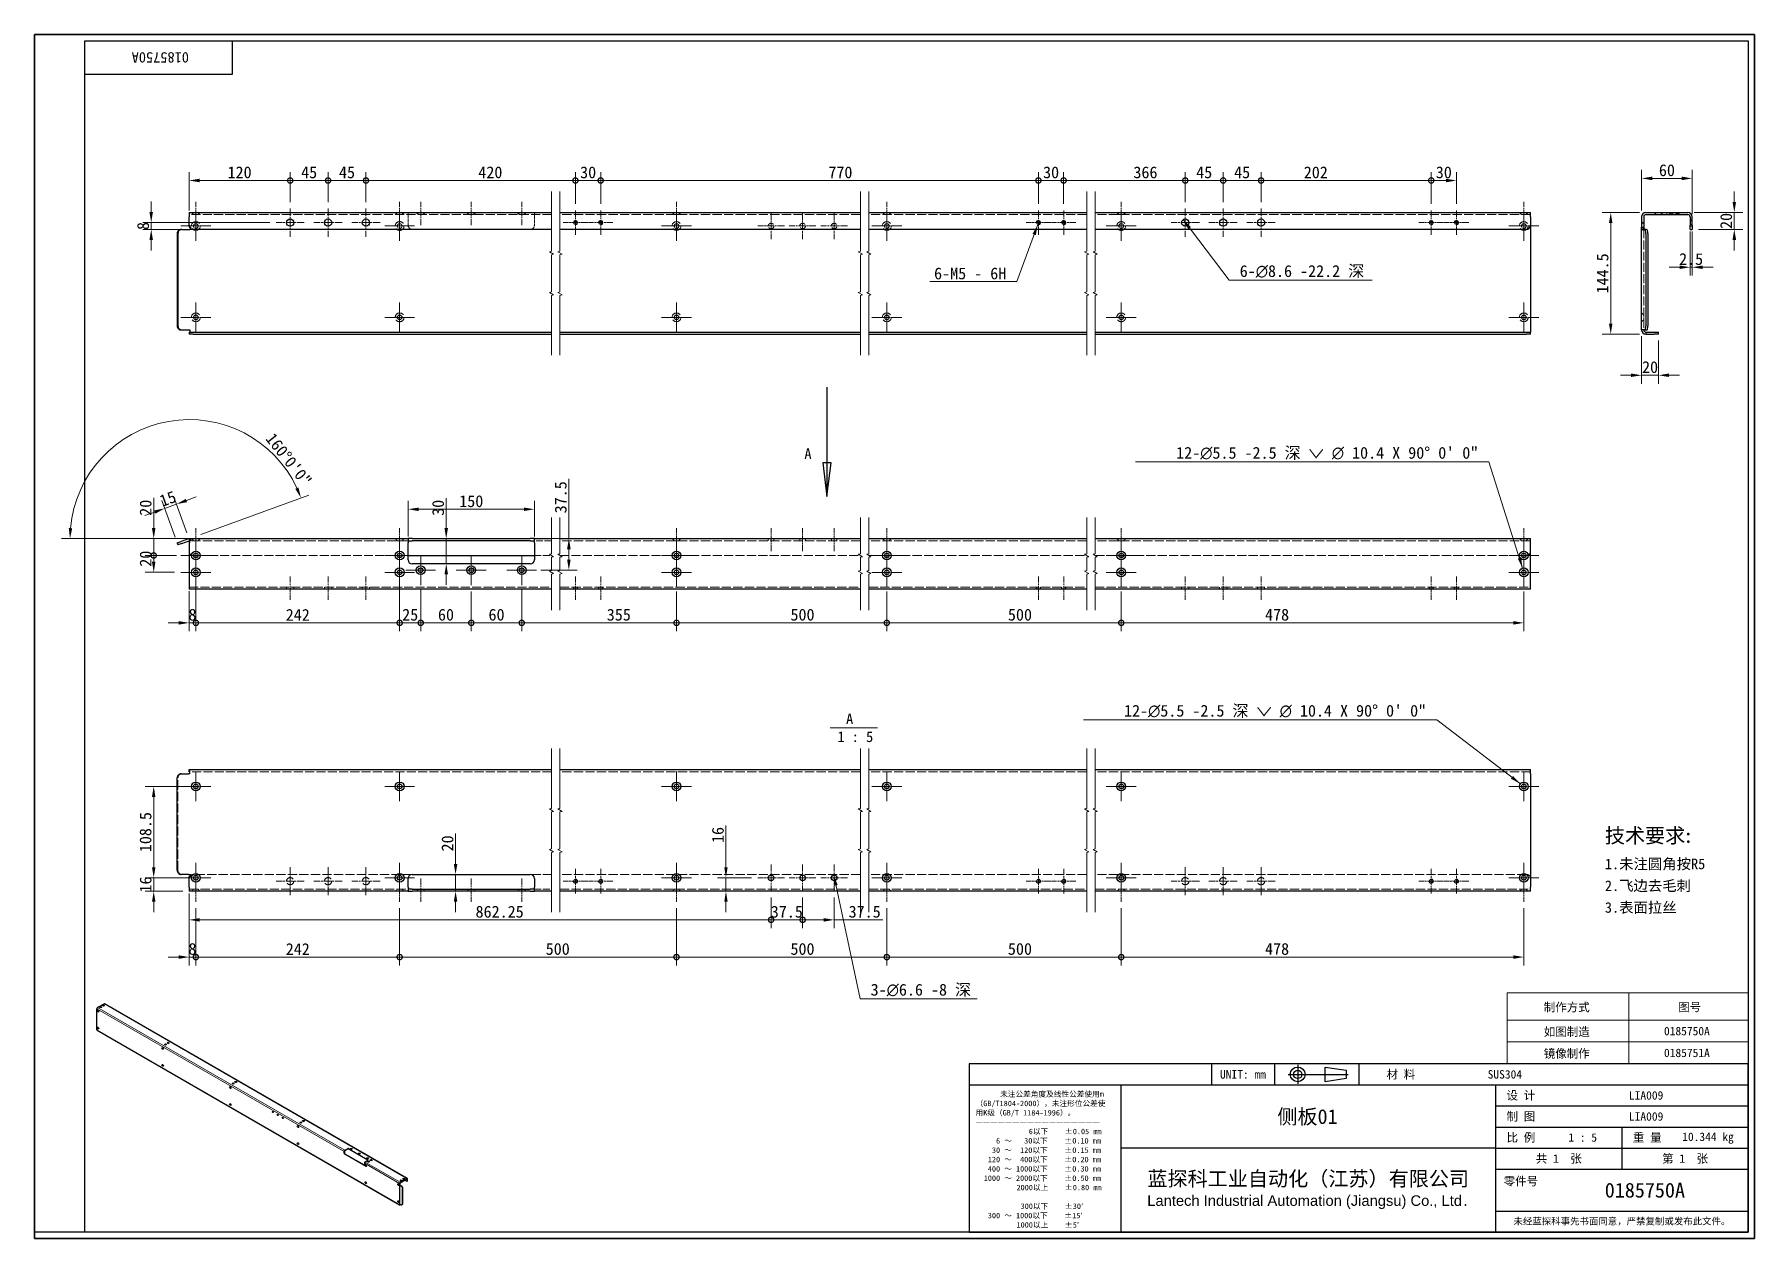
# Model space of a CAD drawing. Header units: millimetres. Extents: x 30 to 2073, y 27 to 1458.
import ezdxf
from ezdxf.enums import TextEntityAlignment as Align

# ---------------------------------------------------------------- set-up
doc = ezdxf.new("R2010")
doc.units = ezdxf.units.MM
doc.header["$LTSCALE"] = 5
doc.linetypes.add('CHAIN', pattern=[0.3543, 0.2362, -0.0295, 0.0591, -0.0295])
doc.linetypes.add('DASHED', pattern=[0.2067, 0.1654, -0.0413])
for name, color, linetype, lineweight in [('1', 7, 'Continuous', 18), ('可见 (ISO)', 7, 'Continuous', 25), ('可见窄的 (ISO)', 7, 'Continuous', 18), ('图框 (ISO)', 7, 'Continuous', 35), ('标题 (ISO)', 7, 'Continuous', 25)]:
    doc.layers.add(name, color=color, linetype=linetype, lineweight=lineweight)
for name, color, linetype, lineweight, true_color in [('中心标记 (ISO)', 1, 'CHAIN', 18, 0xff0000), ('中心线 (ISO)', 1, 'CHAIN', 18, 0xff0000), ('剖切线 (ISO)', 7, 'CHAIN', 25, 0x008000), ('尺寸 (ISO)', 7, 'Continuous', 18, 0x008000), ('折线 (ISO)', 7, 'Continuous', 18, 0x008000), ('符号 (ISO)', 7, 'Continuous', 18, 0x008000), ('隐藏 (ISO)', 5, 'DASHED', 18, 0x0000ff)]:
    doc.layers.add(name, color=color, linetype=linetype, lineweight=lineweight, true_color=true_color)
doc.styles.add('HZ_33', font='simfang.ttf')
doc.styles.add('文本样式164', font='SimSun.ttf')
doc.styles.add('文本样式165', font='SimSun.ttf')
doc.styles.add('文本样式74', font='SimSun.ttf')
doc.styles.add('最新国标', font='simfang.ttf')
doc.styles.add('注释文本 (ISO)', font='simfang.ttf')
doc.dimstyles.new('默认 (GB)', dxfattribs={"dimscale": 5, "dimtxt": 2.8, "dimasz": 2.5, "dimexe": 2, "dimexo": 1.5, "dimgap": 0.5, "dimtad": 1, "dimtoh": 1, "dimdsep": 46, "dimtxsty": '最新国标', "dimcen": 0.09, "dimdle": 10, "dimclrd": 256, "dimclre": 256, "dimclrt": 256, "dimaunit": 1, "dimadec": 3, "dimazin": 2, "dimtfac": 0.535714, "dimtdec": 3, "dimtmove": 0, "dimatfit": 3, "dimfxl": 0, "dimtolj": 1, "dimlwd": -1, "dimlwe": -1, "dimarcsym": 0})
doc.dimstyles.new('默认 (GB)$7', dxfattribs={"dimscale": 5, "dimtxt": 2.8, "dimasz": 2.5, "dimexe": 2, "dimexo": 1.5, "dimgap": 0.5, "dimtad": 1, "dimtoh": 1, "dimdsep": 46, "dimtxsty": '最新国标', "dimcen": 0.09, "dimdle": 10, "dimclrd": 256, "dimclre": 256, "dimclrt": 256, "dimaunit": 1, "dimadec": 3, "dimazin": 2, "dimtfac": 0.535714, "dimtdec": 3, "dimtmove": 0, "dimatfit": 3, "dimfxl": 0, "dimtolj": 1, "dimlwd": -1, "dimlwe": -1, "dimarcsym": 0})

msp = doc.modelspace()

# ---------------------------------------------------------------- texts
at = {"layer": '符号 (ISO)'}
for s, insert, char_height, width, attachment_point, line_spacing_factor, style in [('6-\\fAIGDT|b0|i0;{\\H14.0000;n}\\fFangSong|b0|i0;{\\H14.0000;8.6 -22.2 深}', (1461.1622, 1168.0431), 14, 164.026661, 7, 0.49, '最新国标'), ('6-M5 - 6H', (1183.9619, 1166.4402), 14, 95.258949, 9, 0.49, '最新国标'), ('12-\\fAIGDT|b0|i0;{\\H14.0000;n}\\fFangSong|b0|i0;{\\H14.0000;5.5 -2.5 深 }\\fAIGDT|b0|i0;{\\H14.0000;w}\\fFangSong|b0|i0;{\\H14.0000; }\\fAIGDT|b0|i0;{\\H14.0000;n}\\fFangSong|b0|i0;{\\H14.0000; 10.4 X 90° 0\' 0"}', (1744.4578, 952.2086), 14.0000001, 422.296051, 9, 0.49, '最新国标'), ('12-\\fAIGDT|b0|i0;{\\H14.0000;n}\\fFangSong|b0|i0;{\\H14.0000;5.5 -2.5 深 }\\fAIGDT|b0|i0;{\\H14.0000;w}\\fFangSong|b0|i0;{\\H14.0000; }\\fAIGDT|b0|i0;{\\H14.0000;n}\\fFangSong|b0|i0;{\\H14.0000; 10.4 X 90° 0\' 0"}', (1682.5528, 645.9102), 14.0000001, 422.296051, 9, 0.49, '最新国标'), ('{\\H1.75x;技术要求\\fCalibri|b0|i0|c0|p34;:\\fFangSong|b0|i0|c134|p49;\\P\\H0.71429x;1.未注圆角按R5\\P2.飞边去毛刺\\P3.表面拉丝}', (1894.7035, 463.9838), 10, 130.994153, 4, 1.240703, '注释文本 (ISO)'), ('3-\\fAIGDT|b0|i0;{\\H14.0000;n}\\fFangSong|b0|i0;{\\H14.0000;6.6 -8 深}', (1022.9179, 314.6467), 14, 132.273686, 7, 0.49, '最新国标')]:
    msp.add_mtext(s, dxfattribs=dict(at, insert=insert, char_height=char_height, width=width, attachment_point=attachment_point, line_spacing_factor=line_spacing_factor, style=style))
at = {"layer": '符号 (ISO)', "char_height": 12.5, "attachment_point": 7, "style": 'HZ_33'}
for s, insert in [('A ', (993.7419, 638.5217)), (' 1 : 5', (974.9485, 616.9709))]:
    msp.add_mtext(s, dxfattribs=dict(at, insert=insert))

# ---------------------------------------------------------------- blocks, each defined once
blk = doc.blocks.new('图框 最新国标')
at = {"layer": '图框 (ISO)'}
for p, q in [((6, 7), (6, 291.5)), ((6, 291.5), (414.5, 291.5)), ((414.5, 291.5), (414.5, 5.5)), ((6, 7), (6, 5.5)), ((6, 7), (6, 5.5)), ((414.5, 5.5), (6, 5.5))]:
    blk.add_line(p, q, dxfattribs=at)
at = {"layer": '图框 (ISO)', "color": 7, "linetype": 'Continuous', "lineweight": 25}
for p, q in [((18, 290), (413, 290)), ((18, 7), (18, 290)), ((18, 290), (413, 290)), ((53, 290), (53, 282)), ((413, 290), (413, 7)), ((413, 290), (413, 7)), ((53, 282), (18, 282)), ((413, 7), (6, 7)), ((413, 7), (18, 7))]:
    blk.add_line(p, q, dxfattribs=at)
at = {"layer": '图框 (ISO)', "style": '文本样式74'}
blk.add_attdef('零件代号_001', (42.7, 287.25), '', height=2.5, rotation=180, dxfattribs=at)
blk = doc.blocks.new('标题栏 最新国标')
at = {"layer": '标题 (ISO)'}
for p, q in [((381.98, -183.84), (196.98, -183.84)), ((196.98, -183.84), (196.98, -223.84)), ((254.48, -183.84), (254.48, -188.84)), ((269.48, -183.84), (269.48, -188.84)), ((281.48, -188.09), (281.48, -184.59)), ((281.48, -184.59), (286.48, -185.34)), ((286.48, -187.34), (281.48, -188.09)), ((286.48, -185.34), (286.48, -187.34)), ((289.48, -183.84), (289.48, -188.84)), ((381.98, -223.84), (381.98, -183.84)), ((383.48, -183.84), (383.48, -225.34)), ((196.98, -188.84), (381.98, -188.84)), ((232.98, -188.84), (232.98, -223.84)), ((321.98, -188.84), (321.98, -223.84)), ((321.98, -193.84), (381.98, -193.84)), ((321.98, -198.84), (381.98, -198.84)), ((351.98, -198.84), (351.98, -208.84)), ((321.98, -203.84), (232.98, -203.84)), ((321.98, -203.84), (381.98, -203.84)), ((321.98, -208.84), (381.98, -208.84)), ((321.98, -218.84), (381.98, -218.84)), ((196.98, -223.84), (381.98, -223.84)), ((383.48, -225.34), (196.98, -225.34))]:
    blk.add_line(p, q, dxfattribs=at)
at = {"layer": '标题 (ISO)', "linetype": 'CHAIN', "ltscale": 15.834605}
blk.add_line((272.73, -186.34), (286.98, -186.34), dxfattribs=at)
at = {"layer": '标题 (ISO)', "linetype": 'CHAIN', "ltscale": 5.000333}
blk.add_line((274.98, -184.09), (274.98, -188.59), dxfattribs=at)
at = {"layer": '标题 (ISO)'}
for radius in [1.75, 1]:
    blk.add_circle((274.98, -186.34), radius, dxfattribs=at)
at = {"layer": '1', "style": '文本样式164'}
for s, p in [('UNIT: mm', (261.98, -186.34)), ('材 料', (299.48, -186.34)), ('设 计', (327.98, -191.34)), ('制 图', (327.98, -196.34)), ('比 例', (327.98, -201.34)), ('重 量', (357.98, -201.34)), ('共 1  张', (336.98, -206.34)), ('第 1  张', (366.98, -206.34))]:
    blk.add_text(s, height=2, dxfattribs=at).set_placement(p, align=Align.MIDDLE_CENTER)
at = {"layer": '标题 (ISO)', "style": '注释文本 (ISO)'}
for s, insert, char_height, attachment_point, line_spacing_factor in [('\\fSimSun|b0|i0;{\\H1.3000;      未注公差角度及线性公差使用m\\P}\\fSimSun|b0|i0;{\\H1.3000;（GB/T1804-2000），未注形位公差使\\P}\\fSimSun|b0|i0;{\\H1.3000;用K级（GB/T 1184-1996）。\\P}\\fSimSun|b0|i0;{\\H1.3000;—————————————————\\P}\\fSimSun|b0|i0;{\\H1.3000;             6以下    ±0.05 mm\\P}\\fSimSun|b0|i0;{\\H1.3000;     6 ～   30以下    ±0.10 mm\\P}\\fSimSun|b0|i0;{\\H1.3000;    30 ～  120以下    ±0.15 mm\\P}\\fSimSun|b0|i0;{\\H1.3000;   120 ～  400以下    ±0.20 mm\\P}\\fSimSun|b0|i0;{\\H1.3000;   400 ～ 1000以下    ±0.30 mm\\P}\\fSimSun|b0|i0;{\\H1.3000;  1000 ～ 2000以下    ±0.50 mm\\P}\\fSimSun|b0|i0;{\\H1.3000;          2000以上    ±0.80 mm\\P}\\fSimSun|b0|i0;{\\H1.3000;\\P}\\fSimSun|b0|i0;{\\H1.3000;           300以下    ±30′\\P}\\fSimSun|b0|i0;{\\H1.3000;   300 ～ 1000以下    ±15′\\P}\\fSimSun|b0|i0;{\\H1.3000;          1000以上    ±5′}', (198.48, -206.63), 1.3, 4, 1.023913), ('{\\fMicrosoft YaHei|b0|i0|c134|p34;\\H1.75x;蓝探科工业自动化（江苏）有限公司\\P\\fArial|b0|i0|c0|p34;\\H0.71429x;Lantech Industrial Automation (Jiangsu) Co., Ltd\\fFangSong|b0|i0|c134|p49;.\\H1.15195x; }', (277.48, -213.84), 2, 5, 0.978695)]:
    blk.add_mtext(s, dxfattribs=dict(at, insert=insert, char_height=char_height, attachment_point=attachment_point, line_spacing_factor=line_spacing_factor))
at = {"layer": '标题 (ISO)', "attachment_point": 5, "style": '注释文本 (ISO)'}
for s, insert, char_height in [('\\fFangSong|b0|i0;零件号', (327.98, -211.84), 2), ('\\fSimSun|b0|i0;{\\H1.6000;未经蓝探科事先书面同意，严禁复制或发布此文件。}', (351.98, -221.34), 1.6)]:
    blk.add_mtext(s, dxfattribs=dict(at, insert=insert, char_height=char_height))
at = {"layer": '标题 (ISO)'}
for tag, p, height, style in [('材料_001', (320.09, -187.33), 2, '注释文本 (ISO)'), ('设计人_001', (353.64, -192.33), 2, '注释文本 (ISO)'), ('库存编号_001', (270.15, -198.11), 3.5, '文本样式165'), ('设计人_001', (353.64, -197.33), 2, '注释文本 (ISO)'), ('视图比例_001', (339.26, -202.33), 2, '注释文本 (ISO)'), ('质量\\P3;_001', (366.29, -202.16), 2, '注释文本 (ISO)'), ('零件代号_001', (347.9, -215.59), 3.5, '文本样式165')]:
    blk.add_attdef(tag, p, '', height=height, dxfattribs=dict(at, style=style))
blk = doc.blocks.new('*D5')
at = {"layer": 'Defpoints', "color": 0, "transparency": 16777216}
for p in [(1998.4, 1286.5), (1938.4, 1241), (1998.4, 1236.5)]:
    blk.add_point(p, dxfattribs=at)
at = {"layer": '尺寸 (ISO)', "color": 116, "true_color": 0x00803f, "transparency": 16777216}
for p, q in [((1938.4, 1248.5), (1938.4, 1296.5)), ((1998.4, 1244), (1998.4, 1296.5)), ((1950.9, 1286.5), (1985.9, 1286.5))]:
    blk.add_line(p, q, dxfattribs=at)
for points in [[(1950.9, 1288.6), (1950.9, 1284.4), (1938.4, 1286.5)], [(1985.9, 1288.6), (1985.9, 1284.4), (1998.4, 1286.5)]]:
    blk.add_solid(points, dxfattribs=at)
at = {"layer": '尺寸 (ISO)', "transparency": 16777216, "insert": (1968.4, 1296.1), "char_height": 14, "attachment_point": 5, "style": '最新国标'}
blk.add_mtext('\\A1;60', dxfattribs=at)
blk = doc.blocks.new('*D6')
at = {"layer": 'Defpoints', "color": 0, "transparency": 16777216}
for p in [(1993.4, 1246), (1998.4, 1226), (2048.4, 1226)]:
    blk.add_point(p, dxfattribs=at)
at = {"layer": '尺寸 (ISO)', "color": 116, "true_color": 0x00803f, "transparency": 16777216}
for p, q in [((2048.4, 1258.5), (2048.4, 1271)), ((2000.9, 1246), (2058.4, 1246)), ((2048.4, 1246), (2048.4, 1226)), ((2005.9, 1226), (2058.4, 1226)), ((2048.4, 1213.5), (2048.4, 1201))]:
    blk.add_line(p, q, dxfattribs=at)
for points in [[(2046.3, 1258.5), (2050.5, 1258.5), (2048.4, 1246)], [(2046.3, 1213.5), (2050.5, 1213.5), (2048.4, 1226)]]:
    blk.add_solid(points, dxfattribs=at)
at = {"layer": '尺寸 (ISO)', "transparency": 16777216, "insert": (2038.8, 1236), "char_height": 14, "attachment_point": 5, "rotation": 90, "style": '最新国标'}
blk.add_mtext('\\A1;20', dxfattribs=at)
blk = doc.blocks.new('*D7')
at = {"layer": 'Defpoints', "color": 0, "transparency": 16777216}
for p in [(1943.4, 1246), (1901.7, 1101.5), (1943.4, 1101.5)]:
    blk.add_point(p, dxfattribs=at)
at = {"layer": '尺寸 (ISO)', "color": 116, "true_color": 0x00803f, "transparency": 16777216}
for p, q in [((1935.9, 1246), (1891.7, 1246)), ((1901.7, 1233.5), (1901.7, 1114)), ((1935.9, 1101.5), (1891.7, 1101.5))]:
    blk.add_line(p, q, dxfattribs=at)
for points in [[(1899.6, 1233.5), (1903.7, 1233.5), (1901.7, 1246)], [(1899.6, 1114), (1903.7, 1114), (1901.7, 1101.5)]]:
    blk.add_solid(points, dxfattribs=at)
at = {"layer": '尺寸 (ISO)', "transparency": 16777216, "insert": (1892, 1173.7), "char_height": 14, "attachment_point": 5, "rotation": 90, "style": '最新国标'}
blk.add_mtext('\\A1;144.5', dxfattribs=at)
blk = doc.blocks.new('*D8')
at = {"layer": 'Defpoints', "color": 0, "transparency": 16777216}
for p in [(1938.4, 1106.5), (1958.4, 1101.5), (1958.4, 1052.7)]:
    blk.add_point(p, dxfattribs=at)
at = {"layer": '尺寸 (ISO)', "color": 116, "true_color": 0x00803f, "transparency": 16777216}
for p, q in [((1938.4, 1099), (1938.4, 1042.7)), ((1958.4, 1094), (1958.4, 1042.7)), ((1925.9, 1052.7), (1913.4, 1052.7)), ((1938.4, 1052.7), (1958.4, 1052.7)), ((1970.9, 1052.7), (1983.4, 1052.7))]:
    blk.add_line(p, q, dxfattribs=at)
for points in [[(1925.9, 1054.8), (1925.9, 1050.7), (1938.4, 1052.7)], [(1970.9, 1054.8), (1970.9, 1050.7), (1958.4, 1052.7)]]:
    blk.add_solid(points, dxfattribs=at)
at = {"layer": '尺寸 (ISO)', "transparency": 16777216, "insert": (1948.4, 1062.3), "char_height": 14, "attachment_point": 5, "style": '最新国标'}
blk.add_mtext('\\A1;20', dxfattribs=at)
blk = doc.blocks.new('_DotSmall')
at = {"color": 0, "linetype": 'ByBlock', "const_width": 0.5}
blk.add_lwpolyline([(-0.0625, 0, 1), (0.0625, 0, 1)], format="xyb", close=True, dxfattribs=at)
blk = doc.blocks.new('*D9')
at = {"layer": 'Defpoints', "color": 0, "transparency": 16777216}
for p in [(333.7, 1284), (333.7, 1250.8), (213.7, 1241)]:
    blk.add_point(p, dxfattribs=at)
at = {"layer": '尺寸 (ISO)', "color": 116, "true_color": 0x00803f, "transparency": 16777216}
for p, q in [((213.7, 1248.5), (213.7, 1294)), ((333.7, 1258.3), (333.7, 1294)), ((226.2, 1284), (333.7, 1284))]:
    blk.add_line(p, q, dxfattribs=at)
blk.add_solid([(226.2, 1286.1), (226.2, 1281.9), (213.7, 1284)], dxfattribs=at)
at = {"layer": '尺寸 (ISO)', "color": 116, "true_color": 0x00803f, "transparency": 16777216, "xscale": 12.5, "yscale": 12.5, "zscale": 12.5}
blk.add_blockref('_DotSmall', (333.7, 1284), dxfattribs=at)
at = {"layer": '尺寸 (ISO)', "transparency": 16777216, "insert": (273.6, 1293.6), "char_height": 14, "attachment_point": 5, "style": '最新国标'}
blk.add_mtext('\\A1;120', dxfattribs=at)
blk = doc.blocks.new('*D11')
at = {"layer": 'Defpoints', "color": 0, "transparency": 16777216}
for p in [(378.7, 1284), (333.7, 1250.8), (378.7, 1250.8)]:
    blk.add_point(p, dxfattribs=at)
at = {"layer": '尺寸 (ISO)', "color": 116, "true_color": 0x00803f, "transparency": 16777216}
for p, q in [((333.7, 1258.3), (333.7, 1294)), ((378.7, 1258.3), (378.7, 1294)), ((333.7, 1284), (378.7, 1284))]:
    blk.add_line(p, q, dxfattribs=at)
at = {"layer": '尺寸 (ISO)', "color": 116, "true_color": 0x00803f, "transparency": 16777216, "xscale": 12.5, "yscale": 12.5, "zscale": 12.5, "rotation": 180}
blk.add_blockref('_DotSmall', (333.7, 1284), dxfattribs=at)
at = {"layer": '尺寸 (ISO)', "color": 116, "true_color": 0x00803f, "transparency": 16777216, "xscale": 12.5, "yscale": 12.5, "zscale": 12.5}
blk.add_blockref('_DotSmall', (378.7, 1284), dxfattribs=at)
at = {"layer": '尺寸 (ISO)', "transparency": 16777216, "insert": (356.2, 1293.6), "char_height": 14, "attachment_point": 5, "style": '最新国标'}
blk.add_mtext('\\A1;45', dxfattribs=at)
blk = doc.blocks.new('*D12')
at = {"layer": 'Defpoints', "color": 0, "transparency": 16777216}
for p in [(423.7, 1284), (378.7, 1250.8), (423.7, 1250.8)]:
    blk.add_point(p, dxfattribs=at)
at = {"layer": '尺寸 (ISO)', "color": 116, "true_color": 0x00803f, "transparency": 16777216}
for p, q in [((378.7, 1258.3), (378.7, 1294)), ((423.7, 1258.3), (423.7, 1294)), ((378.7, 1284), (423.7, 1284))]:
    blk.add_line(p, q, dxfattribs=at)
at = {"layer": '尺寸 (ISO)', "color": 116, "true_color": 0x00803f, "transparency": 16777216, "xscale": 12.5, "yscale": 12.5, "zscale": 12.5, "rotation": 180}
blk.add_blockref('_DotSmall', (378.7, 1284), dxfattribs=at)
at = {"layer": '尺寸 (ISO)', "color": 116, "true_color": 0x00803f, "transparency": 16777216, "xscale": 12.5, "yscale": 12.5, "zscale": 12.5}
blk.add_blockref('_DotSmall', (423.7, 1284), dxfattribs=at)
at = {"layer": '尺寸 (ISO)', "transparency": 16777216, "insert": (401.2, 1293.6), "char_height": 14, "attachment_point": 5, "style": '最新国标'}
blk.add_mtext('\\A1;45', dxfattribs=at)
blk = doc.blocks.new('*D13')
at = {"layer": 'Defpoints', "color": 0, "transparency": 16777216}
for p in [(672.4, 1284), (423.7, 1250.8), (672.4, 1248.6)]:
    blk.add_point(p, dxfattribs=at)
at = {"layer": '尺寸 (ISO)', "color": 116, "true_color": 0x00803f, "transparency": 16777216}
for p, q in [((423.7, 1258.3), (423.7, 1294)), ((672.4, 1256.1), (672.4, 1294)), ((423.7, 1284), (672.4, 1284))]:
    blk.add_line(p, q, dxfattribs=at)
at = {"layer": '尺寸 (ISO)', "color": 116, "true_color": 0x00803f, "transparency": 16777216, "xscale": 12.5, "yscale": 12.5, "zscale": 12.5, "rotation": 180}
blk.add_blockref('_DotSmall', (423.7, 1284), dxfattribs=at)
at = {"layer": '尺寸 (ISO)', "color": 116, "true_color": 0x00803f, "transparency": 16777216, "xscale": 12.5, "yscale": 12.5, "zscale": 12.5}
blk.add_blockref('_DotSmall', (672.4, 1284), dxfattribs=at)
at = {"layer": '尺寸 (ISO)', "transparency": 16777216, "insert": (571.4, 1293.6), "char_height": 14, "attachment_point": 5, "style": '最新国标'}
blk.add_mtext('\\A1;420', dxfattribs=at)
blk = doc.blocks.new('*D14')
at = {"layer": 'Defpoints', "color": 0, "transparency": 16777216}
for p in [(702.4, 1284), (672.4, 1248.6), (702.4, 1248.6)]:
    blk.add_point(p, dxfattribs=at)
at = {"layer": '尺寸 (ISO)', "color": 116, "true_color": 0x00803f, "transparency": 16777216}
for p, q in [((672.4, 1256.1), (672.4, 1294)), ((702.4, 1256.1), (702.4, 1294)), ((672.4, 1284), (702.4, 1284))]:
    blk.add_line(p, q, dxfattribs=at)
at = {"layer": '尺寸 (ISO)', "color": 116, "true_color": 0x00803f, "transparency": 16777216, "xscale": 12.5, "yscale": 12.5, "zscale": 12.5}
blk.add_blockref('_DotSmall', (672.4, 1284), dxfattribs=at)
at = {"layer": '尺寸 (ISO)', "color": 116, "true_color": 0x00803f, "transparency": 16777216, "xscale": 12.5, "yscale": 12.5, "zscale": 12.5, "rotation": 180}
blk.add_blockref('_DotSmall', (702.4, 1284), dxfattribs=at)
at = {"layer": '尺寸 (ISO)', "transparency": 16777216, "insert": (687.5, 1293.6), "char_height": 14, "attachment_point": 5, "style": '最新国标'}
blk.add_mtext('\\A1;30', dxfattribs=at)
blk = doc.blocks.new('*D15')
at = {"layer": 'Defpoints', "color": 0, "transparency": 16777216}
for p in [(1222.1, 1284), (702.4, 1248.6), (1222.1, 1248.6)]:
    blk.add_point(p, dxfattribs=at)
at = {"layer": '尺寸 (ISO)', "color": 116, "true_color": 0x00803f, "transparency": 16777216}
for p, q in [((702.4, 1256.1), (702.4, 1294)), ((1222.1, 1256.1), (1222.1, 1294)), ((702.4, 1284), (1222.1, 1284))]:
    blk.add_line(p, q, dxfattribs=at)
at = {"layer": '尺寸 (ISO)', "color": 116, "true_color": 0x00803f, "transparency": 16777216, "xscale": 12.5, "yscale": 12.5, "zscale": 12.5, "rotation": 180}
blk.add_blockref('_DotSmall', (702.4, 1284), dxfattribs=at)
at = {"layer": '尺寸 (ISO)', "color": 116, "true_color": 0x00803f, "transparency": 16777216, "xscale": 12.5, "yscale": 12.5, "zscale": 12.5}
blk.add_blockref('_DotSmall', (1222.1, 1284), dxfattribs=at)
at = {"layer": '尺寸 (ISO)', "transparency": 16777216, "insert": (987, 1293.6), "char_height": 14, "attachment_point": 5, "style": '最新国标'}
blk.add_mtext('\\A1;770', dxfattribs=at)
blk = doc.blocks.new('*D16')
at = {"layer": 'Defpoints', "color": 0, "transparency": 16777216}
for p in [(1252.1, 1284), (1222.1, 1248.6), (1252.1, 1248.6)]:
    blk.add_point(p, dxfattribs=at)
at = {"layer": '尺寸 (ISO)', "color": 116, "true_color": 0x00803f, "transparency": 16777216}
for p, q in [((1222.1, 1256.1), (1222.1, 1294)), ((1252.1, 1256.1), (1252.1, 1294)), ((1222.1, 1284), (1252.1, 1284))]:
    blk.add_line(p, q, dxfattribs=at)
at = {"layer": '尺寸 (ISO)', "color": 116, "true_color": 0x00803f, "transparency": 16777216, "xscale": 12.5, "yscale": 12.5, "zscale": 12.5}
blk.add_blockref('_DotSmall', (1222.1, 1284), dxfattribs=at)
at = {"layer": '尺寸 (ISO)', "color": 116, "true_color": 0x00803f, "transparency": 16777216, "xscale": 12.5, "yscale": 12.5, "zscale": 12.5, "rotation": 180}
blk.add_blockref('_DotSmall', (1252.1, 1284), dxfattribs=at)
at = {"layer": '尺寸 (ISO)', "transparency": 16777216, "insert": (1237.2, 1293.6), "char_height": 14, "attachment_point": 5, "style": '最新国标'}
blk.add_mtext('\\A1;30', dxfattribs=at)
blk = doc.blocks.new('*D17')
at = {"layer": 'Defpoints', "color": 0, "transparency": 16777216}
for p in [(1396.5, 1284), (1252.1, 1248.6), (1396.5, 1250.8)]:
    blk.add_point(p, dxfattribs=at)
at = {"layer": '尺寸 (ISO)', "color": 116, "true_color": 0x00803f, "transparency": 16777216}
for p, q in [((1252.1, 1256.1), (1252.1, 1294)), ((1396.5, 1258.3), (1396.5, 1294)), ((1252.1, 1284), (1396.5, 1284))]:
    blk.add_line(p, q, dxfattribs=at)
at = {"layer": '尺寸 (ISO)', "color": 116, "true_color": 0x00803f, "transparency": 16777216, "xscale": 12.5, "yscale": 12.5, "zscale": 12.5, "rotation": 180}
blk.add_blockref('_DotSmall', (1252.1, 1284), dxfattribs=at)
at = {"layer": '尺寸 (ISO)', "color": 116, "true_color": 0x00803f, "transparency": 16777216, "xscale": 12.5, "yscale": 12.5, "zscale": 12.5}
blk.add_blockref('_DotSmall', (1396.5, 1284), dxfattribs=at)
at = {"layer": '尺寸 (ISO)', "transparency": 16777216, "insert": (1349.2, 1293.6), "char_height": 14, "attachment_point": 5, "style": '最新国标'}
blk.add_mtext('\\A1;366', dxfattribs=at)
blk = doc.blocks.new('*D18')
at = {"layer": 'Defpoints', "color": 0, "transparency": 16777216}
for p in [(1441.5, 1284), (1396.5, 1250.8), (1441.5, 1250.8)]:
    blk.add_point(p, dxfattribs=at)
at = {"layer": '尺寸 (ISO)', "color": 116, "true_color": 0x00803f, "transparency": 16777216}
for p, q in [((1396.5, 1258.3), (1396.5, 1294)), ((1441.5, 1258.3), (1441.5, 1294)), ((1396.5, 1284), (1441.5, 1284))]:
    blk.add_line(p, q, dxfattribs=at)
at = {"layer": '尺寸 (ISO)', "color": 116, "true_color": 0x00803f, "transparency": 16777216, "xscale": 12.5, "yscale": 12.5, "zscale": 12.5, "rotation": 180}
blk.add_blockref('_DotSmall', (1396.5, 1284), dxfattribs=at)
at = {"layer": '尺寸 (ISO)', "color": 116, "true_color": 0x00803f, "transparency": 16777216, "xscale": 12.5, "yscale": 12.5, "zscale": 12.5}
blk.add_blockref('_DotSmall', (1441.5, 1284), dxfattribs=at)
at = {"layer": '尺寸 (ISO)', "transparency": 16777216, "insert": (1419, 1293.6), "char_height": 14, "attachment_point": 5, "style": '最新国标'}
blk.add_mtext('\\A1;45', dxfattribs=at)
blk = doc.blocks.new('*D19')
at = {"layer": 'Defpoints', "color": 0, "transparency": 16777216}
for p in [(1486.5, 1284), (1441.5, 1250.8), (1486.5, 1250.8)]:
    blk.add_point(p, dxfattribs=at)
at = {"layer": '尺寸 (ISO)', "color": 116, "true_color": 0x00803f, "transparency": 16777216}
for p, q in [((1441.5, 1258.3), (1441.5, 1294)), ((1486.5, 1258.3), (1486.5, 1294)), ((1441.5, 1284), (1486.5, 1284))]:
    blk.add_line(p, q, dxfattribs=at)
at = {"layer": '尺寸 (ISO)', "color": 116, "true_color": 0x00803f, "transparency": 16777216, "xscale": 12.5, "yscale": 12.5, "zscale": 12.5, "rotation": 180}
blk.add_blockref('_DotSmall', (1441.5, 1284), dxfattribs=at)
at = {"layer": '尺寸 (ISO)', "color": 116, "true_color": 0x00803f, "transparency": 16777216, "xscale": 12.5, "yscale": 12.5, "zscale": 12.5}
blk.add_blockref('_DotSmall', (1486.5, 1284), dxfattribs=at)
at = {"layer": '尺寸 (ISO)', "transparency": 16777216, "insert": (1464, 1293.6), "char_height": 14, "attachment_point": 5, "style": '最新国标'}
blk.add_mtext('\\A1;45', dxfattribs=at)
blk = doc.blocks.new('*D20')
at = {"layer": 'Defpoints', "color": 0, "transparency": 16777216}
for p in [(1688.5, 1284), (1486.5, 1250.8), (1688.5, 1248.6)]:
    blk.add_point(p, dxfattribs=at)
at = {"layer": '尺寸 (ISO)', "color": 116, "true_color": 0x00803f, "transparency": 16777216}
for p, q in [((1486.5, 1258.3), (1486.5, 1294)), ((1688.5, 1256.1), (1688.5, 1294)), ((1486.5, 1284), (1688.5, 1284))]:
    blk.add_line(p, q, dxfattribs=at)
at = {"layer": '尺寸 (ISO)', "color": 116, "true_color": 0x00803f, "transparency": 16777216, "xscale": 12.5, "yscale": 12.5, "zscale": 12.5, "rotation": 180}
blk.add_blockref('_DotSmall', (1486.5, 1284), dxfattribs=at)
at = {"layer": '尺寸 (ISO)', "color": 116, "true_color": 0x00803f, "transparency": 16777216, "xscale": 12.5, "yscale": 12.5, "zscale": 12.5}
blk.add_blockref('_DotSmall', (1688.5, 1284), dxfattribs=at)
at = {"layer": '尺寸 (ISO)', "transparency": 16777216, "insert": (1551.5, 1293.6), "char_height": 14, "attachment_point": 5, "style": '最新国标'}
blk.add_mtext('\\A1;202', dxfattribs=at)
blk = doc.blocks.new('*D21')
at = {"layer": 'Defpoints', "color": 0, "transparency": 16777216}
for p in [(1718.5, 1284), (1688.5, 1248.6), (1718.5, 1248.6)]:
    blk.add_point(p, dxfattribs=at)
at = {"layer": '尺寸 (ISO)', "color": 116, "true_color": 0x00803f, "transparency": 16777216}
for p, q in [((1688.5, 1256.1), (1688.5, 1294)), ((1718.5, 1256.1), (1718.5, 1294)), ((1688.5, 1284), (1706, 1284))]:
    blk.add_line(p, q, dxfattribs=at)
blk.add_solid([(1706, 1286.1), (1706, 1281.9), (1718.5, 1284)], dxfattribs=at)
at = {"layer": '尺寸 (ISO)', "color": 116, "true_color": 0x00803f, "transparency": 16777216, "xscale": 12.5, "yscale": 12.5, "zscale": 12.5, "rotation": 180}
blk.add_blockref('_DotSmall', (1688.5, 1284), dxfattribs=at)
at = {"layer": '尺寸 (ISO)', "transparency": 16777216, "insert": (1703.5, 1293.6), "char_height": 14, "attachment_point": 5, "style": '最新国标'}
blk.add_mtext('\\A1;30', dxfattribs=at)
blk = doc.blocks.new('*D22')
at = {"layer": 'Defpoints', "color": 0, "transparency": 16777216}
for p in [(168.7, 1226), (218.7, 1226), (316.9, 1234)]:
    blk.add_point(p, dxfattribs=at)
at = {"layer": '尺寸 (ISO)', "color": 116, "true_color": 0x00803f, "transparency": 16777216}
for p, q in [((168.7, 1246.5), (168.7, 1259)), ((309.4, 1234), (158.7, 1234)), ((211.2, 1226), (158.7, 1226)), ((168.7, 1234), (168.7, 1226)), ((168.7, 1213.5), (168.7, 1201))]:
    blk.add_line(p, q, dxfattribs=at)
for points in [[(166.6, 1246.5), (170.7, 1246.5), (168.7, 1234)], [(166.6, 1213.5), (170.7, 1213.5), (168.7, 1226)]]:
    blk.add_solid(points, dxfattribs=at)
at = {"layer": '尺寸 (ISO)', "transparency": 16777216, "insert": (159.1, 1230), "char_height": 14, "attachment_point": 5, "rotation": 90, "style": '最新国标'}
blk.add_mtext('\\A1;8', dxfattribs=at)
blk = doc.blocks.new('*D23')
at = {"layer": 'Defpoints', "color": 0, "transparency": 16777216}
for p in [(221.7, 821), (213.7, 803.7), (221.7, 758.7)]:
    blk.add_point(p, dxfattribs=at)
at = {"layer": '尺寸 (ISO)', "color": 116, "true_color": 0x00803f, "transparency": 16777216}
for p, q in [((221.7, 813.5), (221.7, 748.7)), ((213.7, 796.2), (213.7, 748.7)), ((201.2, 758.7), (188.7, 758.7)), ((213.7, 758.7), (221.7, 758.7)), ((221.7, 758.7), (234.2, 758.7))]:
    blk.add_line(p, q, dxfattribs=at)
blk.add_solid([(201.2, 760.8), (201.2, 756.6), (213.7, 758.7)], dxfattribs=at)
at = {"layer": '尺寸 (ISO)', "color": 116, "true_color": 0x00803f, "transparency": 16777216, "xscale": 12.5, "yscale": 12.5, "zscale": 12.5, "rotation": 180}
blk.add_blockref('_DotSmall', (221.7, 758.7), dxfattribs=at)
at = {"layer": '尺寸 (ISO)', "transparency": 16777216, "insert": (217.7, 768.3), "char_height": 14, "attachment_point": 5, "style": '最新国标'}
blk.add_mtext('\\A1;8', dxfattribs=at)
blk = doc.blocks.new('*D24')
at = {"layer": 'Defpoints', "color": 0, "transparency": 16777216}
for p in [(221.7, 821), (463.7, 821), (463.7, 758.7)]:
    blk.add_point(p, dxfattribs=at)
at = {"layer": '尺寸 (ISO)', "color": 116, "true_color": 0x00803f, "transparency": 16777216}
for p, q in [((221.7, 813.5), (221.7, 748.7)), ((463.7, 813.5), (463.7, 748.7)), ((221.7, 758.7), (463.7, 758.7))]:
    blk.add_line(p, q, dxfattribs=at)
at = {"layer": '尺寸 (ISO)', "color": 116, "true_color": 0x00803f, "transparency": 16777216, "xscale": 12.5, "yscale": 12.5, "zscale": 12.5, "rotation": 180}
blk.add_blockref('_DotSmall', (221.7, 758.7), dxfattribs=at)
at = {"layer": '尺寸 (ISO)', "color": 116, "true_color": 0x00803f, "transparency": 16777216, "xscale": 12.5, "yscale": 12.5, "zscale": 12.5}
blk.add_blockref('_DotSmall', (463.7, 758.7), dxfattribs=at)
at = {"layer": '尺寸 (ISO)', "transparency": 16777216, "insert": (342.7, 768.2), "char_height": 14, "attachment_point": 5, "style": '最新国标'}
blk.add_mtext('\\A1;242', dxfattribs=at)
blk = doc.blocks.new('*D25')
at = {"layer": 'Defpoints', "color": 0, "transparency": 16777216}
for p in [(463.7, 821), (488.7, 805.9), (488.7, 758.7)]:
    blk.add_point(p, dxfattribs=at)
at = {"layer": '尺寸 (ISO)', "color": 116, "true_color": 0x00803f, "transparency": 16777216}
for p, q in [((463.7, 813.5), (463.7, 748.7)), ((488.7, 798.4), (488.7, 748.7)), ((463.7, 758.7), (488.7, 758.7))]:
    blk.add_line(p, q, dxfattribs=at)
at = {"layer": '尺寸 (ISO)', "color": 116, "true_color": 0x00803f, "transparency": 16777216, "xscale": 12.5, "yscale": 12.5, "zscale": 12.5, "rotation": 180}
blk.add_blockref('_DotSmall', (463.7, 758.7), dxfattribs=at)
at = {"layer": '尺寸 (ISO)', "color": 116, "true_color": 0x00803f, "transparency": 16777216, "xscale": 12.5, "yscale": 12.5, "zscale": 12.5}
blk.add_blockref('_DotSmall', (488.7, 758.7), dxfattribs=at)
at = {"layer": '尺寸 (ISO)', "transparency": 16777216, "insert": (476.2, 768.3), "char_height": 14, "attachment_point": 5, "style": '最新国标'}
blk.add_mtext('\\A1;25', dxfattribs=at)
blk = doc.blocks.new('*D26')
at = {"layer": 'Defpoints', "color": 0, "transparency": 16777216}
for p in [(488.7, 805.9), (548.7, 803.5), (548.7, 758.7)]:
    blk.add_point(p, dxfattribs=at)
at = {"layer": '尺寸 (ISO)', "color": 116, "true_color": 0x00803f, "transparency": 16777216}
for p, q in [((488.7, 798.4), (488.7, 748.7)), ((548.7, 796), (548.7, 748.7)), ((488.7, 758.7), (548.7, 758.7))]:
    blk.add_line(p, q, dxfattribs=at)
at = {"layer": '尺寸 (ISO)', "color": 116, "true_color": 0x00803f, "transparency": 16777216, "xscale": 12.5, "yscale": 12.5, "zscale": 12.5, "rotation": 180}
blk.add_blockref('_DotSmall', (488.7, 758.7), dxfattribs=at)
at = {"layer": '尺寸 (ISO)', "color": 116, "true_color": 0x00803f, "transparency": 16777216, "xscale": 12.5, "yscale": 12.5, "zscale": 12.5}
blk.add_blockref('_DotSmall', (548.7, 758.7), dxfattribs=at)
at = {"layer": '尺寸 (ISO)', "transparency": 16777216, "insert": (518.7, 768.3), "char_height": 14, "attachment_point": 5, "style": '最新国标'}
blk.add_mtext('\\A1;60', dxfattribs=at)
blk = doc.blocks.new('*D27')
at = {"layer": 'Defpoints', "color": 0, "transparency": 16777216}
for p in [(548.7, 803.5), (608.7, 805.9), (608.7, 758.7)]:
    blk.add_point(p, dxfattribs=at)
at = {"layer": '尺寸 (ISO)', "color": 116, "true_color": 0x00803f, "transparency": 16777216}
for p, q in [((608.7, 798.4), (608.7, 748.7)), ((548.7, 796), (548.7, 748.7)), ((548.7, 758.7), (608.7, 758.7))]:
    blk.add_line(p, q, dxfattribs=at)
at = {"layer": '尺寸 (ISO)', "color": 116, "true_color": 0x00803f, "transparency": 16777216, "xscale": 12.5, "yscale": 12.5, "zscale": 12.5, "rotation": 180}
blk.add_blockref('_DotSmall', (548.7, 758.7), dxfattribs=at)
at = {"layer": '尺寸 (ISO)', "color": 116, "true_color": 0x00803f, "transparency": 16777216, "xscale": 12.5, "yscale": 12.5, "zscale": 12.5}
blk.add_blockref('_DotSmall', (608.7, 758.7), dxfattribs=at)
at = {"layer": '尺寸 (ISO)', "transparency": 16777216, "insert": (578.7, 768.3), "char_height": 14, "attachment_point": 5, "style": '最新国标'}
blk.add_mtext('\\A1;60', dxfattribs=at)
blk = doc.blocks.new('*D28')
at = {"layer": 'Defpoints', "color": 0, "transparency": 16777216}
for p in [(608.7, 805.9), (792.4, 803.4), (792.4, 758.7)]:
    blk.add_point(p, dxfattribs=at)
at = {"layer": '尺寸 (ISO)', "color": 116, "true_color": 0x00803f, "transparency": 16777216}
for p, q in [((608.7, 798.4), (608.7, 748.7)), ((792.4, 795.9), (792.4, 748.7)), ((608.7, 758.7), (792.4, 758.7))]:
    blk.add_line(p, q, dxfattribs=at)
at = {"layer": '尺寸 (ISO)', "color": 116, "true_color": 0x00803f, "transparency": 16777216, "xscale": 12.5, "yscale": 12.5, "zscale": 12.5, "rotation": 180}
blk.add_blockref('_DotSmall', (608.7, 758.7), dxfattribs=at)
at = {"layer": '尺寸 (ISO)', "color": 116, "true_color": 0x00803f, "transparency": 16777216, "xscale": 12.5, "yscale": 12.5, "zscale": 12.5}
blk.add_blockref('_DotSmall', (792.4, 758.7), dxfattribs=at)
at = {"layer": '尺寸 (ISO)', "transparency": 16777216, "insert": (723.9, 768.3), "char_height": 14, "attachment_point": 5, "style": '最新国标'}
blk.add_mtext('\\A1;355', dxfattribs=at)
blk = doc.blocks.new('*D29')
at = {"layer": 'Defpoints', "color": 0, "transparency": 16777216}
for p in [(792.4, 803.4), (1042.1, 803.4), (1042.1, 758.7)]:
    blk.add_point(p, dxfattribs=at)
at = {"layer": '尺寸 (ISO)', "color": 116, "true_color": 0x00803f, "transparency": 16777216}
for p, q in [((792.4, 795.9), (792.4, 748.7)), ((1042.1, 795.9), (1042.1, 748.7)), ((792.4, 758.7), (1042.1, 758.7))]:
    blk.add_line(p, q, dxfattribs=at)
at = {"layer": '尺寸 (ISO)', "color": 116, "true_color": 0x00803f, "transparency": 16777216, "xscale": 12.5, "yscale": 12.5, "zscale": 12.5, "rotation": 180}
blk.add_blockref('_DotSmall', (792.4, 758.7), dxfattribs=at)
at = {"layer": '尺寸 (ISO)', "color": 116, "true_color": 0x00803f, "transparency": 16777216, "xscale": 12.5, "yscale": 12.5, "zscale": 12.5}
blk.add_blockref('_DotSmall', (1042.1, 758.7), dxfattribs=at)
at = {"layer": '尺寸 (ISO)', "transparency": 16777216, "insert": (942, 768.3), "char_height": 14, "attachment_point": 5, "style": '最新国标'}
blk.add_mtext('\\A1;500', dxfattribs=at)
blk = doc.blocks.new('*D30')
at = {"layer": 'Defpoints', "color": 0, "transparency": 16777216}
for p in [(1042.1, 803.4), (1320.5, 803.4), (1320.5, 758.7)]:
    blk.add_point(p, dxfattribs=at)
at = {"layer": '尺寸 (ISO)', "color": 116, "true_color": 0x00803f, "transparency": 16777216}
for p, q in [((1042.1, 795.9), (1042.1, 748.7)), ((1320.5, 795.9), (1320.5, 748.7)), ((1042.1, 758.7), (1320.5, 758.7))]:
    blk.add_line(p, q, dxfattribs=at)
at = {"layer": '尺寸 (ISO)', "color": 116, "true_color": 0x00803f, "transparency": 16777216, "xscale": 12.5, "yscale": 12.5, "zscale": 12.5, "rotation": 180}
blk.add_blockref('_DotSmall', (1042.1, 758.7), dxfattribs=at)
at = {"layer": '尺寸 (ISO)', "color": 116, "true_color": 0x00803f, "transparency": 16777216, "xscale": 12.5, "yscale": 12.5, "zscale": 12.5}
blk.add_blockref('_DotSmall', (1320.5, 758.7), dxfattribs=at)
at = {"layer": '尺寸 (ISO)', "transparency": 16777216, "insert": (1200.2, 768.3), "char_height": 14, "attachment_point": 5, "style": '最新国标'}
blk.add_mtext('\\A1;500', dxfattribs=at)
blk = doc.blocks.new('*D31')
at = {"layer": 'Defpoints', "color": 0, "transparency": 16777216}
for p in [(1320.5, 803.4), (1798.5, 803.4), (1798.5, 758.7)]:
    blk.add_point(p, dxfattribs=at)
at = {"layer": '尺寸 (ISO)', "color": 116, "true_color": 0x00803f, "transparency": 16777216}
for p, q in [((1320.5, 795.9), (1320.5, 748.7)), ((1798.5, 795.9), (1798.5, 748.7)), ((1320.5, 758.7), (1786, 758.7))]:
    blk.add_line(p, q, dxfattribs=at)
blk.add_solid([(1786, 760.8), (1786, 756.6), (1798.5, 758.7)], dxfattribs=at)
at = {"layer": '尺寸 (ISO)', "color": 116, "true_color": 0x00803f, "transparency": 16777216, "xscale": 12.5, "yscale": 12.5, "zscale": 12.5, "rotation": 180}
blk.add_blockref('_DotSmall', (1320.5, 758.7), dxfattribs=at)
at = {"layer": '尺寸 (ISO)', "transparency": 16777216, "insert": (1505.5, 768.3), "char_height": 14, "attachment_point": 5, "style": '最新国标'}
blk.add_mtext('\\A1;478', dxfattribs=at)
blk = doc.blocks.new('*D32')
at = {"layer": 'Defpoints', "color": 0, "transparency": 16777216}
for p in [(171.7, 838.7), (206.4, 838.7), (204, 818.7)]:
    blk.add_point(p, dxfattribs=at)
at = {"layer": '尺寸 (ISO)', "color": 116, "true_color": 0x00803f, "transparency": 16777216}
for p, q in [((198.9, 838.7), (161.7, 838.7)), ((171.7, 831.2), (171.7, 838.7)), ((196.5, 818.7), (161.7, 818.7))]:
    blk.add_line(p, q, dxfattribs=at)
blk.add_solid([(169.6, 831.2), (173.7, 831.2), (171.7, 818.7)], dxfattribs=at)
at = {"layer": '尺寸 (ISO)', "color": 116, "true_color": 0x00803f, "transparency": 16777216, "xscale": 12.5, "yscale": 12.5, "zscale": 12.5, "rotation": 90}
blk.add_blockref('_DotSmall', (171.7, 838.7), dxfattribs=at)
at = {"layer": '尺寸 (ISO)', "transparency": 16777216, "insert": (162.1, 834.9), "char_height": 14, "attachment_point": 5, "rotation": 90, "style": '最新国标'}
blk.add_mtext('\\A1;20', dxfattribs=at)
blk = doc.blocks.new('*D33')
at = {"layer": 'Defpoints', "color": 0, "transparency": 16777216}
for p in [(171.7, 858.7), (213.7, 858.7), (206.4, 838.7)]:
    blk.add_point(p, dxfattribs=at)
at = {"layer": '尺寸 (ISO)', "color": 116, "true_color": 0x00803f, "transparency": 16777216}
for p, q in [((171.7, 871.2), (171.7, 907.1)), ((206.2, 858.7), (161.7, 858.7)), ((171.7, 838.7), (171.7, 858.7)), ((198.9, 838.7), (161.7, 838.7)), ((171.7, 838.7), (171.7, 826.2))]:
    blk.add_line(p, q, dxfattribs=at)
blk.add_solid([(169.6, 871.2), (173.7, 871.2), (171.7, 858.7)], dxfattribs=at)
at = {"layer": '尺寸 (ISO)', "color": 116, "true_color": 0x00803f, "transparency": 16777216, "xscale": 12.5, "yscale": 12.5, "zscale": 12.5, "rotation": 90}
blk.add_blockref('_DotSmall', (171.7, 838.7), dxfattribs=at)
at = {"layer": '尺寸 (ISO)', "transparency": 16777216, "insert": (162.1, 895.4), "char_height": 14, "attachment_point": 5, "rotation": 90, "style": '最新国标'}
blk.add_mtext('\\A1;20', dxfattribs=at)
blk = doc.blocks.new('*D34')
at = {"layer": 'Defpoints', "color": 0, "transparency": 16777216}
for p in [(618.7, 858.7), (623.9, 821.2), (664.6, 821.2)]:
    blk.add_point(p, dxfattribs=at)
at = {"layer": '尺寸 (ISO)', "color": 116, "true_color": 0x00803f, "transparency": 16777216}
for p, q in [((664.6, 858.7), (664.6, 929.6)), ((626.2, 858.7), (674.6, 858.7)), ((664.6, 833.7), (664.6, 846.2)), ((631.4, 821.2), (674.6, 821.2))]:
    blk.add_line(p, q, dxfattribs=at)
for points in [[(662.5, 846.2), (666.7, 846.2), (664.6, 858.7)], [(662.5, 833.7), (666.7, 833.7), (664.6, 821.2)]]:
    blk.add_solid(points, dxfattribs=at)
at = {"layer": '尺寸 (ISO)', "transparency": 16777216, "insert": (655, 907.8), "char_height": 14, "attachment_point": 5, "rotation": 90, "style": '最新国标'}
blk.add_mtext('\\A1;37.5', dxfattribs=at)
blk = doc.blocks.new('*D35')
at = {"layer": 'Defpoints', "color": 0, "transparency": 16777216}
for p in [(530, 858.7), (519, 828.7), (530, 828.7)]:
    blk.add_point(p, dxfattribs=at)
at = {"layer": '尺寸 (ISO)', "color": 116, "true_color": 0x00803f, "transparency": 16777216}
for p, q in [((519, 871.2), (519, 906.9)), ((519, 828.7), (519, 858.7)), ((519, 816.2), (519, 803.7))]:
    blk.add_line(p, q, dxfattribs=at)
for points in [[(516.9, 871.2), (521.1, 871.2), (519, 858.7)], [(516.9, 816.2), (521.1, 816.2), (519, 828.7)]]:
    blk.add_solid(points, dxfattribs=at)
at = {"layer": '尺寸 (ISO)', "transparency": 16777216, "insert": (509.4, 895.3), "char_height": 14, "attachment_point": 5, "rotation": 90, "style": '最新国标'}
blk.add_mtext('\\A1;30', dxfattribs=at)
blk = doc.blocks.new('*D36')
at = {"layer": 'Defpoints', "color": 0, "transparency": 16777216}
for p in [(623.7, 893.6), (473.7, 853.7), (623.7, 853.7)]:
    blk.add_point(p, dxfattribs=at)
at = {"layer": '尺寸 (ISO)', "color": 116, "true_color": 0x00803f, "transparency": 16777216}
for p, q in [((473.7, 861.2), (473.7, 903.6)), ((623.7, 861.2), (623.7, 903.6)), ((486.2, 893.6), (611.2, 893.6))]:
    blk.add_line(p, q, dxfattribs=at)
for points in [[(486.2, 895.6), (486.2, 891.5), (473.7, 893.6)], [(611.2, 895.6), (611.2, 891.5), (623.7, 893.6)]]:
    blk.add_solid(points, dxfattribs=at)
at = {"layer": '尺寸 (ISO)', "transparency": 16777216, "insert": (548.7, 903.1), "char_height": 14, "attachment_point": 5, "style": '最新国标'}
blk.add_mtext('\\A1;150', dxfattribs=at)
blk = doc.blocks.new('二维转换剖视图0')
at = {"layer": '剖切线 (ISO)', "linetype": 'Continuous'}
for p, q in [((194.2, 207.74), (194.2, 189.74)), ((193.2, 189.74), (194.2, 181.74)), ((195.2, 189.74), (193.2, 189.74)), ((194.2, 189.74), (194.2, 181.74)), ((194.2, 181.74), (195.2, 189.74))]:
    blk.add_line(p, q, dxfattribs=at)
at = {"layer": '剖切线 (ISO)', "linetype": 'Continuous', "flags": 128}
blk.add_lwpolyline([(193.2, 189.74), (194.2, 181.74), (195.2, 189.74), (193.2, 189.74)], dxfattribs=at)
at = {"layer": '剖切线 (ISO)'}
blk.add_solid([(193.2, 189.74), (194.2, 181.74), (195.2, 189.74), (193.2, 189.74)], dxfattribs=at)
at = {"layer": '剖切线 (ISO)', "insert": (188.85, 190.68), "char_height": 2.5, "attachment_point": 7, "style": 'HZ_33'}
blk.add_mtext('A', dxfattribs=at)
blk = doc.blocks.new('*D38')
at = {"layer": 'Defpoints', "color": 0, "transparency": 16777216}
for p in [(213.7, 445), (904.7, 440.2), (904.7, 406)]:
    blk.add_point(p, dxfattribs=at)
at = {"layer": '尺寸 (ISO)', "color": 116, "true_color": 0x00803f, "transparency": 16777216}
for p, q in [((213.7, 437.5), (213.7, 396)), ((904.7, 432.7), (904.7, 396)), ((226.2, 406), (904.7, 406))]:
    blk.add_line(p, q, dxfattribs=at)
blk.add_solid([(226.2, 408.1), (226.2, 403.9), (213.7, 406)], dxfattribs=at)
at = {"layer": '尺寸 (ISO)', "color": 116, "true_color": 0x00803f, "transparency": 16777216, "xscale": 12.5, "yscale": 12.5, "zscale": 12.5}
blk.add_blockref('_DotSmall', (904.7, 406), dxfattribs=at)
at = {"layer": '尺寸 (ISO)', "transparency": 16777216, "insert": (582.4, 415.6), "char_height": 14, "attachment_point": 5, "style": '最新国标'}
blk.add_mtext('\\A1;862.25', dxfattribs=at)
blk = doc.blocks.new('*D39')
at = {"layer": 'Defpoints', "color": 0, "transparency": 16777216}
for p in [(904.7, 440.2), (942.2, 440.2), (942.2, 406)]:
    blk.add_point(p, dxfattribs=at)
at = {"layer": '尺寸 (ISO)', "color": 116, "true_color": 0x00803f, "transparency": 16777216}
for p, q in [((904.7, 432.7), (904.7, 396)), ((942.2, 432.7), (942.2, 396)), ((904.7, 406), (942.2, 406))]:
    blk.add_line(p, q, dxfattribs=at)
at = {"layer": '尺寸 (ISO)', "color": 116, "true_color": 0x00803f, "transparency": 16777216, "xscale": 12.5, "yscale": 12.5, "zscale": 12.5, "rotation": 180}
blk.add_blockref('_DotSmall', (904.7, 406), dxfattribs=at)
at = {"layer": '尺寸 (ISO)', "color": 116, "true_color": 0x00803f, "transparency": 16777216, "xscale": 12.5, "yscale": 12.5, "zscale": 12.5}
blk.add_blockref('_DotSmall', (942.2, 406), dxfattribs=at)
at = {"layer": '尺寸 (ISO)', "transparency": 16777216, "insert": (923.4, 415.6), "char_height": 14, "attachment_point": 5, "style": '最新国标'}
blk.add_mtext('\\A1;37.5', dxfattribs=at)
blk = doc.blocks.new('*D40')
at = {"layer": 'Defpoints', "color": 0, "transparency": 16777216}
for p in [(942.2, 440.2), (979.7, 440.2), (979.7, 406)]:
    blk.add_point(p, dxfattribs=at)
at = {"layer": '尺寸 (ISO)', "color": 116, "true_color": 0x00803f, "transparency": 16777216}
for p, q in [((942.2, 432.7), (942.2, 396)), ((979.7, 432.7), (979.7, 396)), ((942.2, 406), (967.2, 406)), ((979.7, 406), (1037.5, 406))]:
    blk.add_line(p, q, dxfattribs=at)
blk.add_solid([(967.2, 408.1), (967.2, 403.9), (979.7, 406)], dxfattribs=at)
at = {"layer": '尺寸 (ISO)', "color": 116, "true_color": 0x00803f, "transparency": 16777216, "xscale": 12.5, "yscale": 12.5, "zscale": 12.5, "rotation": 180}
blk.add_blockref('_DotSmall', (942.2, 406), dxfattribs=at)
at = {"layer": '尺寸 (ISO)', "transparency": 16777216, "insert": (1015.8, 415.6), "char_height": 14, "attachment_point": 5, "style": '最新国标'}
blk.add_mtext('\\A1;37.5', dxfattribs=at)
blk = doc.blocks.new('*D41')
at = {"layer": 'Defpoints', "color": 0, "transparency": 16777216}
for p in [(213.7, 445), (221.7, 427.5), (221.7, 361.8)]:
    blk.add_point(p, dxfattribs=at)
at = {"layer": '尺寸 (ISO)', "color": 116, "true_color": 0x00803f, "transparency": 16777216}
for p, q in [((213.7, 437.5), (213.7, 351.8)), ((221.7, 420), (221.7, 351.8)), ((201.2, 361.8), (188.7, 361.8)), ((213.7, 361.8), (221.7, 361.8)), ((221.7, 361.8), (234.2, 361.8))]:
    blk.add_line(p, q, dxfattribs=at)
blk.add_solid([(201.2, 363.9), (201.2, 359.7), (213.7, 361.8)], dxfattribs=at)
at = {"layer": '尺寸 (ISO)', "color": 116, "true_color": 0x00803f, "transparency": 16777216, "xscale": 12.5, "yscale": 12.5, "zscale": 12.5, "rotation": 180}
blk.add_blockref('_DotSmall', (221.7, 361.8), dxfattribs=at)
at = {"layer": '尺寸 (ISO)', "transparency": 16777216, "insert": (217.7, 371.4), "char_height": 14, "attachment_point": 5, "style": '最新国标'}
blk.add_mtext('\\A1;8', dxfattribs=at)
blk = doc.blocks.new('*D42')
at = {"layer": 'Defpoints', "color": 0, "transparency": 16777216}
for p in [(221.7, 427.5), (463.7, 427.5), (463.7, 361.8)]:
    blk.add_point(p, dxfattribs=at)
at = {"layer": '尺寸 (ISO)', "color": 116, "true_color": 0x00803f, "transparency": 16777216}
for p, q in [((221.7, 420), (221.7, 351.8)), ((463.7, 420), (463.7, 351.8)), ((221.7, 361.8), (463.7, 361.8))]:
    blk.add_line(p, q, dxfattribs=at)
at = {"layer": '尺寸 (ISO)', "color": 116, "true_color": 0x00803f, "transparency": 16777216, "xscale": 12.5, "yscale": 12.5, "zscale": 12.5, "rotation": 180}
blk.add_blockref('_DotSmall', (221.7, 361.8), dxfattribs=at)
at = {"layer": '尺寸 (ISO)', "color": 116, "true_color": 0x00803f, "transparency": 16777216, "xscale": 12.5, "yscale": 12.5, "zscale": 12.5}
blk.add_blockref('_DotSmall', (463.7, 361.8), dxfattribs=at)
at = {"layer": '尺寸 (ISO)', "transparency": 16777216, "insert": (342.7, 371.3), "char_height": 14, "attachment_point": 5, "style": '最新国标'}
blk.add_mtext('\\A1;242', dxfattribs=at)
blk = doc.blocks.new('*D43')
at = {"layer": 'Defpoints', "color": 0, "transparency": 16777216}
for p in [(463.7, 427.5), (792.4, 427.5), (792.4, 361.8)]:
    blk.add_point(p, dxfattribs=at)
at = {"layer": '尺寸 (ISO)', "color": 116, "true_color": 0x00803f, "transparency": 16777216}
for p, q in [((463.7, 420), (463.7, 351.8)), ((792.4, 420), (792.4, 351.8)), ((463.7, 361.8), (792.4, 361.8))]:
    blk.add_line(p, q, dxfattribs=at)
at = {"layer": '尺寸 (ISO)', "color": 116, "true_color": 0x00803f, "transparency": 16777216, "xscale": 12.5, "yscale": 12.5, "zscale": 12.5, "rotation": 180}
blk.add_blockref('_DotSmall', (463.7, 361.8), dxfattribs=at)
at = {"layer": '尺寸 (ISO)', "color": 116, "true_color": 0x00803f, "transparency": 16777216, "xscale": 12.5, "yscale": 12.5, "zscale": 12.5}
blk.add_blockref('_DotSmall', (792.4, 361.8), dxfattribs=at)
at = {"layer": '尺寸 (ISO)', "transparency": 16777216, "insert": (651.4, 371.4), "char_height": 14, "attachment_point": 5, "style": '最新国标'}
blk.add_mtext('\\A1;500', dxfattribs=at)
blk = doc.blocks.new('*D44')
at = {"layer": 'Defpoints', "color": 0, "transparency": 16777216}
for p in [(792.4, 427.5), (1042.1, 427.5), (1042.1, 361.8)]:
    blk.add_point(p, dxfattribs=at)
at = {"layer": '尺寸 (ISO)', "color": 116, "true_color": 0x00803f, "transparency": 16777216}
for p, q in [((792.4, 420), (792.4, 351.8)), ((1042.1, 420), (1042.1, 351.8)), ((792.4, 361.8), (1042.1, 361.8))]:
    blk.add_line(p, q, dxfattribs=at)
at = {"layer": '尺寸 (ISO)', "color": 116, "true_color": 0x00803f, "transparency": 16777216, "xscale": 12.5, "yscale": 12.5, "zscale": 12.5, "rotation": 180}
blk.add_blockref('_DotSmall', (792.4, 361.8), dxfattribs=at)
at = {"layer": '尺寸 (ISO)', "color": 116, "true_color": 0x00803f, "transparency": 16777216, "xscale": 12.5, "yscale": 12.5, "zscale": 12.5}
blk.add_blockref('_DotSmall', (1042.1, 361.8), dxfattribs=at)
at = {"layer": '尺寸 (ISO)', "transparency": 16777216, "insert": (942, 371.4), "char_height": 14, "attachment_point": 5, "style": '最新国标'}
blk.add_mtext('\\A1;500', dxfattribs=at)
blk = doc.blocks.new('*D45')
at = {"layer": 'Defpoints', "color": 0, "transparency": 16777216}
for p in [(1042.1, 427.5), (1320.5, 427.5), (1320.5, 361.8)]:
    blk.add_point(p, dxfattribs=at)
at = {"layer": '尺寸 (ISO)', "color": 116, "true_color": 0x00803f, "transparency": 16777216}
for p, q in [((1042.1, 420), (1042.1, 351.8)), ((1320.5, 420), (1320.5, 351.8)), ((1042.1, 361.8), (1320.5, 361.8))]:
    blk.add_line(p, q, dxfattribs=at)
at = {"layer": '尺寸 (ISO)', "color": 116, "true_color": 0x00803f, "transparency": 16777216, "xscale": 12.5, "yscale": 12.5, "zscale": 12.5, "rotation": 180}
blk.add_blockref('_DotSmall', (1042.1, 361.8), dxfattribs=at)
at = {"layer": '尺寸 (ISO)', "color": 116, "true_color": 0x00803f, "transparency": 16777216, "xscale": 12.5, "yscale": 12.5, "zscale": 12.5}
blk.add_blockref('_DotSmall', (1320.5, 361.8), dxfattribs=at)
at = {"layer": '尺寸 (ISO)', "transparency": 16777216, "insert": (1200.2, 371.4), "char_height": 14, "attachment_point": 5, "style": '最新国标'}
blk.add_mtext('\\A1;500', dxfattribs=at)
blk = doc.blocks.new('*D46')
at = {"layer": 'Defpoints', "color": 0, "transparency": 16777216}
for p in [(1320.5, 427.5), (1798.5, 427.5), (1798.5, 361.8)]:
    blk.add_point(p, dxfattribs=at)
at = {"layer": '尺寸 (ISO)', "color": 116, "true_color": 0x00803f, "transparency": 16777216}
for p, q in [((1320.5, 420), (1320.5, 351.8)), ((1798.5, 420), (1798.5, 351.8)), ((1320.5, 361.8), (1786, 361.8))]:
    blk.add_line(p, q, dxfattribs=at)
blk.add_solid([(1786, 363.9), (1786, 359.7), (1798.5, 361.8)], dxfattribs=at)
at = {"layer": '尺寸 (ISO)', "color": 116, "true_color": 0x00803f, "transparency": 16777216, "xscale": 12.5, "yscale": 12.5, "zscale": 12.5, "rotation": 180}
blk.add_blockref('_DotSmall', (1320.5, 361.8), dxfattribs=at)
at = {"layer": '尺寸 (ISO)', "transparency": 16777216, "insert": (1505.5, 371.4), "char_height": 14, "attachment_point": 5, "style": '最新国标'}
blk.add_mtext('\\A1;478', dxfattribs=at)
blk = doc.blocks.new('*D47')
at = {"layer": 'Defpoints', "color": 0, "transparency": 16777216}
for p in [(184.6, 894.6), (213.7, 858.7), (199.6, 853.6)]:
    blk.add_point(p, dxfattribs=at)
at = {"layer": '尺寸 (ISO)', "color": 116, "true_color": 0x00803f, "transparency": 16777216}
for p, q in [((197, 860.6), (181.2, 904)), ((198.7, 899.7), (184.6, 894.6)), ((211.1, 865.7), (195.3, 909.1)), ((210.5, 904), (222.2, 908.2)), ((172.9, 890.3), (161.2, 886))]:
    blk.add_line(p, q, dxfattribs=at)
for points in [[(209.8, 905.9), (211.2, 902), (198.7, 899.7)], [(172.2, 892.2), (173.6, 888.3), (184.6, 894.6)]]:
    blk.add_solid(points, dxfattribs=at)
at = {"layer": '尺寸 (ISO)', "transparency": 16777216, "insert": (188.4, 906.1), "char_height": 14, "attachment_point": 5, "rotation": 20, "style": '最新国标'}
blk.add_mtext('\\A1;15', dxfattribs=at)
blk = doc.blocks.new('*D48')
at = {"layer": 'Defpoints', "color": 0, "transparency": 16777216}
for p in [(129.2, 972.1), (206.2, 858.7), (213.7, 858.7), (220.7, 861.3)]:
    blk.add_point(p, dxfattribs=at)
at = {"layer": '尺寸 (ISO)', "color": 116, "true_color": 0x00803f, "transparency": 16777216}
for p, q in [((227.8, 863.8), (355.9, 910.5)), ((198.7, 858.7), (62.3, 858.7))]:
    blk.add_line(p, q, dxfattribs=at)
blk.add_arc((213.7, 858.7), 141.4, 25.0677, 174.9323, dxfattribs=at)
for points in [[(343.6, 919.4), (339.8, 917.8), (346.5, 907)], [(74.9, 871.1), (70.8, 871.3), (72.3, 858.7)]]:
    blk.add_solid(points, dxfattribs=at)
at = {"layer": '尺寸 (ISO)', "transparency": 16777216, "insert": (332, 952.5), "char_height": 14, "attachment_point": 5, "rotation": 308.4022, "style": '最新国标'}
blk.add_mtext('\\A1;160°0\'0"', dxfattribs=at)
blk = doc.blocks.new('*D49')
at = {"layer": 'Defpoints', "color": 0, "transparency": 16777216}
for p in [(221.7, 456), (171.7, 440), (213.7, 440)]:
    blk.add_point(p, dxfattribs=at)
at = {"layer": '尺寸 (ISO)', "color": 116, "true_color": 0x00803f, "transparency": 16777216}
for p, q in [((171.7, 468.5), (171.7, 481)), ((214.2, 456), (161.7, 456)), ((171.7, 456), (171.7, 440)), ((206.2, 440), (161.7, 440)), ((171.7, 427.5), (171.7, 415))]:
    blk.add_line(p, q, dxfattribs=at)
for points in [[(169.6, 468.5), (173.7, 468.5), (171.7, 456)], [(169.6, 427.5), (173.7, 427.5), (171.7, 440)]]:
    blk.add_solid(points, dxfattribs=at)
at = {"layer": '尺寸 (ISO)', "transparency": 16777216, "insert": (162.1, 448), "char_height": 14, "attachment_point": 5, "rotation": 90, "style": '最新国标'}
blk.add_mtext('\\A1;16', dxfattribs=at)
blk = doc.blocks.new('*D50')
at = {"layer": 'Defpoints', "color": 0, "transparency": 16777216}
for p in [(888.9, 456), (851.1, 440), (852.8, 440)]:
    blk.add_point(p, dxfattribs=at)
at = {"layer": '尺寸 (ISO)', "color": 116, "true_color": 0x00803f, "transparency": 16777216}
for p, q in [((851.1, 468.5), (851.1, 517.9)), ((881.4, 456), (841.1, 456)), ((851.1, 440), (851.1, 456)), ((851.1, 427.5), (851.1, 415))]:
    blk.add_line(p, q, dxfattribs=at)
for points in [[(849.1, 468.5), (853.2, 468.5), (851.1, 456)], [(849.1, 427.5), (853.2, 427.5), (851.1, 440)]]:
    blk.add_solid(points, dxfattribs=at)
at = {"layer": '尺寸 (ISO)', "transparency": 16777216, "insert": (841.6, 506.8), "char_height": 14, "attachment_point": 5, "rotation": 90, "style": '最新国标'}
blk.add_mtext('\\A1;16', dxfattribs=at)
blk = doc.blocks.new('表格1')
at = {"layer": '符号 (ISO)'}
for p, q in [((355.72, 63.89), (413, 63.89)), ((355.72, 63.89), (355.72, 57.35)), ((384.65, 63.89), (384.65, 57.35)), ((413, 63.89), (413, 57.35)), ((355.72, 57.35), (413, 57.35)), ((355.72, 57.35), (355.72, 47)), ((384.65, 57.35), (384.65, 47)), ((413, 57.35), (413, 47)), ((355.72, 52.23), (413, 52.23)), ((355.72, 47), (413, 47))]:
    blk.add_line(p, q, dxfattribs=at)
at = {"layer": '符号 (ISO)', "char_height": 2, "attachment_point": 7, "style": '注释文本 (ISO)'}
for s, insert in [('制作方式', (364.43, 59.21)), ('图号', (396.37, 59.27)), ('如图制造', (364.44, 53.39)), ('0185750A', (392.98, 53.75)), ('镜像制作', (364.43, 48.2)), ('0185751A', (392.98, 48.58))]:
    blk.add_mtext(s, dxfattribs=dict(at, insert=insert))
blk = doc.blocks.new('*D52')
at = {"layer": 'Defpoints', "color": 0, "transparency": 16777216}
for p in [(542.5, 460), (473.7, 440), (530.1, 440)]:
    blk.add_point(p, dxfattribs=at)
at = {"layer": '尺寸 (ISO)', "color": 116, "true_color": 0x00803f, "transparency": 16777216}
for p, q in [((530.1, 472.5), (530.1, 508.5)), ((530.1, 440), (530.1, 460)), ((481.2, 440), (540.1, 440)), ((530.1, 427.5), (530.1, 415))]:
    blk.add_line(p, q, dxfattribs=at)
for points in [[(528, 472.5), (532.2, 472.5), (530.1, 460)], [(528, 427.5), (532.2, 427.5), (530.1, 440)]]:
    blk.add_solid(points, dxfattribs=at)
at = {"layer": '尺寸 (ISO)', "transparency": 16777216, "insert": (520.5, 496.8), "char_height": 14, "attachment_point": 5, "rotation": 90, "style": '最新国标'}
blk.add_mtext('\\A1;20', dxfattribs=at)
blk = doc.blocks.new('*D53')
at = {"layer": 'Defpoints', "color": 0, "transparency": 16777216}
for p in [(221.7, 564.5), (171.7, 456), (221.7, 456)]:
    blk.add_point(p, dxfattribs=at)
at = {"layer": '尺寸 (ISO)', "color": 116, "true_color": 0x00803f, "transparency": 16777216}
for p, q in [((214.2, 564.5), (161.7, 564.5)), ((171.7, 552), (171.7, 468.5)), ((214.2, 456), (161.7, 456))]:
    blk.add_line(p, q, dxfattribs=at)
for points in [[(169.6, 552), (173.7, 552), (171.7, 564.5)], [(169.6, 468.5), (173.7, 468.5), (171.7, 456)]]:
    blk.add_solid(points, dxfattribs=at)
at = {"layer": '尺寸 (ISO)', "transparency": 16777216, "insert": (162, 510.2), "char_height": 14, "attachment_point": 5, "rotation": 90, "style": '最新国标'}
blk.add_mtext('\\A1;108.5', dxfattribs=at)
blk = doc.blocks.new('*D54')
at = {"layer": 'Defpoints', "color": 0, "transparency": 16777216}
for p in [(1995.9, 1231), (1998.4, 1231), (1998.4, 1181)]:
    blk.add_point(p, dxfattribs=at)
at = {"layer": '尺寸 (ISO)', "color": 116, "true_color": 0x00803f, "transparency": 16777216}
for p, q in [((1995.9, 1223.5), (1995.9, 1171)), ((1998.4, 1223.5), (1998.4, 1171)), ((1983.4, 1181), (1970.9, 1181)), ((1995.9, 1181), (1998.4, 1181)), ((2010.9, 1181), (2023.4, 1181))]:
    blk.add_line(p, q, dxfattribs=at)
for points in [[(1983.4, 1183.1), (1983.4, 1178.9), (1995.9, 1181)], [(2010.9, 1183.1), (2010.9, 1178.9), (1998.4, 1181)]]:
    blk.add_solid(points, dxfattribs=at)
at = {"layer": '尺寸 (ISO)', "transparency": 16777216, "insert": (1997.1, 1190.6), "char_height": 14, "attachment_point": 5, "style": '最新国标'}
blk.add_mtext('\\A1;2.5', dxfattribs=at)

# ---------------------------------------------------------------- dimensions: what is measured, and where the dimension line sits
at = {"layer": '尺寸 (ISO)', "color": 116, "true_color": 0x00803f}
for base, p1, p2, angle, override, picture, middle in [((333.6642, 1283.9862), (213.6642, 1240.9862), (333.6642, 1250.7862), 180, {"dimgap": 0.5, "dimtoh": 0, "dimdec": 2, "dimblk2": 'DotSmall', "dimsah": 1, "dimdle": 0, "dimtol": 0, "dimlim": 0, "dimtp": 0, "dimtm": 0, "dimtdec": 3, "dimtofl": 0, "dimatfit": 1}, '*D9', (273.6142, 1283.9862)), ((378.6642, 1283.9862), (333.6642, 1250.7862), (378.6642, 1250.7862), 180, {"dimgap": 0.5, "dimtoh": 0, "dimdec": 2, "dimblk1": 'DotSmall', "dimblk2": 'DotSmall', "dimsah": 1, "dimdle": 0, "dimtol": 0, "dimlim": 0, "dimtp": 0, "dimtm": 0, "dimtdec": 3, "dimtofl": 0, "dimatfit": 1}, '*D11', (356.2142, 1283.9862)), ((423.6642, 1283.9862), (378.6642, 1250.7862), (423.6642, 1250.7862), 180, {"dimgap": 0.5, "dimtoh": 0, "dimdec": 2, "dimblk1": 'DotSmall', "dimblk2": 'DotSmall', "dimsah": 1, "dimdle": 0, "dimtol": 0, "dimlim": 0, "dimtp": 0, "dimtm": 0, "dimtdec": 3, "dimtofl": 0, "dimatfit": 1}, '*D12', (401.2142, 1283.9862)), ((702.4192, 1283.9862), (672.4192, 1248.5532), (702.4192, 1248.5532), 180, {"dimgap": 0.5, "dimtoh": 0, "dimdec": 2, "dimblk1": 'DotSmall', "dimblk2": 'DotSmall', "dimsah": 1, "dimdle": 0, "dimtol": 0, "dimlim": 0, "dimtp": 0, "dimtm": 0, "dimtdec": 3, "dimtofl": 0}, '*D14', (687.4692, 1283.9862)), ((1252.135, 1283.9862), (1222.135, 1248.5532), (1252.135, 1248.5532), 180, {"dimgap": 0.5, "dimtoh": 0, "dimdec": 2, "dimblk1": 'DotSmall', "dimblk2": 'DotSmall', "dimsah": 1, "dimdle": 0, "dimtol": 0, "dimlim": 0, "dimtp": 0, "dimtm": 0, "dimtdec": 3, "dimtofl": 0}, '*D16', (1237.185, 1283.9862)), ((1441.4684, 1283.9862), (1396.4684, 1250.7862), (1441.4684, 1250.7862), 180, {"dimgap": 0.5, "dimtoh": 0, "dimdec": 2, "dimblk1": 'DotSmall', "dimblk2": 'DotSmall', "dimsah": 1, "dimdle": 0, "dimtol": 0, "dimlim": 0, "dimtp": 0, "dimtm": 0, "dimtdec": 3, "dimtofl": 0, "dimatfit": 1}, '*D18', (1419.0184, 1283.9862)), ((1486.4684, 1283.9862), (1441.4684, 1250.7862), (1486.4684, 1250.7862), 180, {"dimgap": 0.5, "dimtoh": 0, "dimdec": 2, "dimblk1": 'DotSmall', "dimblk2": 'DotSmall', "dimsah": 1, "dimdle": 0, "dimtol": 0, "dimlim": 0, "dimtp": 0, "dimtm": 0, "dimtdec": 3, "dimtofl": 0, "dimatfit": 1}, '*D19', (1464.0184, 1283.9862)), ((1688.4684, 1283.9862), (1486.4684, 1250.7862), (1688.4684, 1248.5532), 180, {"dimgap": 0.5, "dimtoh": 0, "dimdec": 2, "dimblk1": 'DotSmall', "dimblk2": 'DotSmall', "dimsah": 1, "dimdle": 0, "dimtol": 0, "dimlim": 0, "dimtp": 0, "dimtm": 0, "dimtdec": 3, "dimtofl": 0, "dimatfit": 1}, '*D20', (1551.5184, 1283.9862)), ((1718.4684, 1283.9862), (1688.4684, 1248.5532), (1718.4684, 1248.5532), 180, {"dimgap": 0.5, "dimtoh": 0, "dimdec": 2, "dimblk1": 'DotSmall', "dimsah": 1, "dimdle": 0, "dimtol": 0, "dimlim": 0, "dimtp": 0, "dimtm": 0, "dimtdec": 3, "dimtofl": 1, "dimatfit": 1}, '*D21', (1703.5184, 1283.9862)), ((1998.3807, 1286.4862), (1938.3807, 1240.9862), (1998.3807, 1236.4862), 180, {"dimgap": 0.5, "dimtoh": 0, "dimdec": 2, "dimtol": 0, "dimlim": 0, "dimtp": 0, "dimtm": 0, "dimtdec": 3, "dimtofl": 0, "dimatfit": 1}, '*D5', (1968.3807, 1286.4862)), ((2048.3807, 1225.9862), (1993.3807, 1245.9862), (1998.3807, 1225.9862), 270, {"dimgap": 0.5, "dimtoh": 0, "dimdec": 2, "dimtol": 0, "dimlim": 0, "dimtp": 0, "dimtm": 0, "dimtdec": 3, "dimtofl": 1, "dimatfit": 1}, '*D6', (2048.3807, 1235.9862)), ((168.6642, 1225.9862), (316.8642, 1233.9862), (218.6642, 1225.9862), 90, {"dimgap": 0.5, "dimtoh": 0, "dimdec": 2, "dimtol": 0, "dimlim": 0, "dimtp": 0, "dimtm": 0, "dimtdec": 3, "dimtofl": 1, "dimatfit": 1}, '*D22', (168.6642, 1229.9862)), ((1901.6604, 1101.4862), (1943.3807, 1245.9862), (1943.3807, 1101.4862), 270, {"dimgap": 0.5, "dimtoh": 0, "dimdec": 2, "dimtol": 0, "dimlim": 0, "dimtp": 0, "dimtm": 0, "dimtdec": 3, "dimtofl": 0, "dimatfit": 1}, '*D7', (1901.6604, 1173.7362)), ((1998.3807, 1180.9862), (1995.8807, 1230.9862), (1998.3807, 1230.9862), 180, {"dimgap": 0.5, "dimtoh": 0, "dimdec": 2, "dimtol": 0, "dimlim": 0, "dimtp": 0, "dimtm": 0, "dimtdec": 3, "dimtofl": 1, "dimatfit": 1}, '*D54', (1997.1307, 1180.9862)), ((664.576, 821.1893), (618.6642, 858.6893), (623.9142, 821.1893), 270, {"dimgap": 0.5, "dimtoh": 0, "dimdec": 2, "dimtol": 0, "dimlim": 0, "dimtp": 0, "dimtm": 0, "dimtdec": 3, "dimtofl": 0, "dimatfit": 2}, '*D34', (664.576, 907.8477)), ((171.6642, 858.6893), (206.4142, 838.6893), (213.6642, 858.6893), 90, {"dimgap": 0.5, "dimtoh": 0, "dimdec": 2, "dimblk1": 'DotSmall', "dimsah": 1, "dimdle": 0, "dimtol": 0, "dimlim": 0, "dimtp": 0, "dimtm": 0, "dimtdec": 3, "dimtofl": 1, "dimatfit": 1}, '*D33', (171.6642, 895.3893)), ((184.6439, 894.5649), (213.6642, 858.6893), (199.5688, 853.559), 200, {"dimgap": 0.5, "dimtoh": 0, "dimdec": 2, "dimtol": 0, "dimlim": 0, "dimtp": 0, "dimtm": 0, "dimtdec": 3, "dimtofl": 1, "dimatfit": 1}, '*D47', (191.6916, 897.13)), ((519.0245, 828.6893), (529.9991, 858.6893), (529.9991, 828.6893), 270, {"dimgap": 0.5, "dimtoh": 0, "dimdec": 2, "dimse1": 1, "dimse2": 1, "dimtol": 0, "dimlim": 0, "dimtp": 0, "dimtm": 0, "dimtdec": 3, "dimtofl": 1, "dimatfit": 1}, '*D35', (519.0245, 895.3093)), ((171.6642, 838.6893), (203.9642, 818.6893), (206.4142, 838.6893), 90, {"dimgap": 0.5, "dimtoh": 0, "dimdec": 2, "dimblk2": 'DotSmall', "dimsah": 1, "dimdle": 0, "dimtol": 0, "dimlim": 0, "dimtp": 0, "dimtm": 0, "dimtdec": 3, "dimtofl": 1, "dimatfit": 1}, '*D32', (171.6642, 834.9393)), ((221.6642, 758.6893), (213.6642, 803.6893), (221.6642, 820.9893), 180, {"dimgap": 0.5, "dimtoh": 0, "dimdec": 2, "dimblk2": 'DotSmall', "dimsah": 1, "dimdle": 0, "dimtol": 0, "dimlim": 0, "dimtp": 0, "dimtm": 0, "dimtdec": 3, "dimtofl": 1, "dimatfit": 1}, '*D23', (217.6642, 758.6893)), ((463.6642, 758.6893), (221.6642, 820.9893), (463.6642, 820.9893), 180, {"dimgap": 0.5, "dimtoh": 0, "dimdec": 2, "dimblk1": 'DotSmall', "dimblk2": 'DotSmall', "dimsah": 1, "dimdle": 0, "dimtol": 0, "dimlim": 0, "dimtp": 0, "dimtm": 0, "dimtdec": 3, "dimtofl": 0, "dimatfit": 1}, '*D24', (342.7142, 758.6893)), ((488.6642, 758.6893), (463.6642, 820.9893), (488.6642, 805.9393), 180, {"dimgap": 0.5, "dimtoh": 0, "dimdec": 2, "dimblk1": 'DotSmall', "dimblk2": 'DotSmall', "dimsah": 1, "dimdle": 0, "dimtol": 0, "dimlim": 0, "dimtp": 0, "dimtm": 0, "dimtdec": 3, "dimtofl": 1, "dimatfit": 1}, '*D25', (476.2142, 758.6893)), ((548.6642, 758.6893), (488.6642, 805.9393), (548.6642, 803.4893), 180, {"dimgap": 0.5, "dimtoh": 0, "dimdec": 2, "dimblk1": 'DotSmall', "dimblk2": 'DotSmall', "dimsah": 1, "dimdle": 0, "dimtol": 0, "dimlim": 0, "dimtp": 0, "dimtm": 0, "dimtdec": 3, "dimtofl": 0, "dimatfit": 1}, '*D26', (518.7142, 758.6893)), ((608.6642, 758.6893), (548.6642, 803.4893), (608.6642, 805.9393), 180, {"dimgap": 0.5, "dimtoh": 0, "dimdec": 2, "dimblk1": 'DotSmall', "dimblk2": 'DotSmall', "dimsah": 1, "dimdle": 0, "dimtol": 0, "dimlim": 0, "dimtp": 0, "dimtm": 0, "dimtdec": 3, "dimtofl": 0, "dimatfit": 1}, '*D27', (578.7142, 758.6893)), ((1798.4684, 758.6893), (1320.4684, 803.4393), (1798.4684, 803.4393), 180, {"dimgap": 0.5, "dimtoh": 0, "dimdec": 2, "dimblk1": 'DotSmall', "dimsah": 1, "dimdle": 0, "dimtol": 0, "dimlim": 0, "dimtp": 0, "dimtm": 0, "dimtdec": 3, "dimtofl": 0, "dimatfit": 1}, '*D31', (1505.4723, 758.6893)), ((171.6642, 455.9709), (221.6642, 564.4709), (221.6642, 455.9709), 90, {"dimgap": 0.5, "dimtoh": 0, "dimdec": 2, "dimtol": 0, "dimlim": 0, "dimtp": 0, "dimtm": 0, "dimtdec": 3, "dimtofl": 0, "dimatfit": 1}, '*D53', (171.6642, 510.2209)), ((851.1405, 439.9709), (888.8692, 455.9709), (852.8104, 439.9709), 90, {"dimgap": 0.5, "dimtoh": 0, "dimdec": 2, "dimse2": 1, "dimtol": 0, "dimlim": 0, "dimtp": 0, "dimtm": 0, "dimtdec": 3, "dimtofl": 1, "dimatfit": 1}, '*D50', (851.1405, 506.8342)), ((530.0709, 439.9709), (542.4928, 459.9709), (473.6642, 439.9709), 270, {"dimgap": 0.5, "dimtoh": 0, "dimdec": 2, "dimse1": 1, "dimtol": 0, "dimlim": 0, "dimtp": 0, "dimtm": 0, "dimtdec": 3, "dimtofl": 1, "dimatfit": 1}, '*D52', (530.0709, 496.7536)), ((171.6642, 439.9709), (221.6642, 455.9709), (213.6642, 439.9709), 90, {"dimgap": 0.5, "dimtoh": 0, "dimdec": 2, "dimtol": 0, "dimlim": 0, "dimtp": 0, "dimtm": 0, "dimtdec": 3, "dimtofl": 1, "dimatfit": 1}, '*D49', (171.6642, 447.9709)), ((221.6642, 361.7783), (213.6642, 444.9709), (221.6642, 427.4709), 180, {"dimgap": 0.5, "dimtoh": 0, "dimdec": 2, "dimblk2": 'DotSmall', "dimsah": 1, "dimdle": 0, "dimtol": 0, "dimlim": 0, "dimtp": 0, "dimtm": 0, "dimtdec": 3, "dimtofl": 1, "dimatfit": 1}, '*D41', (217.6642, 361.7783)), ((942.1692, 405.9709), (904.6692, 440.1709), (942.1692, 440.1709), 180, {"dimgap": 0.5, "dimtoh": 0, "dimdec": 2, "dimblk1": 'DotSmall', "dimblk2": 'DotSmall', "dimsah": 1, "dimdle": 0, "dimtol": 0, "dimlim": 0, "dimtp": 0, "dimtm": 0, "dimtdec": 3, "dimtofl": 0, "dimatfit": 1}, '*D39', (923.4192, 405.9709)), ((979.6692, 405.9709), (942.1692, 440.1709), (979.6692, 440.1709), 180, {"dimgap": 0.5, "dimtoh": 0, "dimdec": 2, "dimblk1": 'DotSmall', "dimsah": 1, "dimdle": 0, "dimtol": 0, "dimlim": 0, "dimtp": 0, "dimtm": 0, "dimtdec": 3, "dimtofl": 0, "dimatfit": 2}, '*D40', (1015.8074, 405.9709)), ((463.6642, 361.7783), (221.6642, 427.4709), (463.6642, 427.4709), 180, {"dimgap": 0.5, "dimtoh": 0, "dimdec": 2, "dimblk1": 'DotSmall', "dimblk2": 'DotSmall', "dimsah": 1, "dimdle": 0, "dimtol": 0, "dimlim": 0, "dimtp": 0, "dimtm": 0, "dimtdec": 3, "dimtofl": 0, "dimatfit": 1}, '*D42', (342.7142, 361.7783)), ((1798.4684, 361.7783), (1320.4684, 427.4709), (1798.4684, 427.4709), 180, {"dimgap": 0.5, "dimtoh": 0, "dimdec": 2, "dimblk1": 'DotSmall', "dimsah": 1, "dimdle": 0, "dimtol": 0, "dimlim": 0, "dimtp": 0, "dimtm": 0, "dimtdec": 3, "dimtofl": 0, "dimatfit": 1}, '*D46', (1505.4723, 361.7783))]:
    dim = msp.add_linear_dim(base=base, p1=p1, p2=p2, angle=angle, dimstyle='默认 (GB)', override=override, dxfattribs=at)
    dim.commit()
    dim.dimension.update_dxf_attribs({"geometry": picture, "text_midpoint": middle, "dimtype": 160})
for base, p1, p2, text, override, picture, middle in [((672.4192, 1283.9862), (423.6642, 1250.7862), (672.4192, 1248.5532), '420', {"dimgap": 0.5, "dimtoh": 0, "dimdec": 2, "dimlfac": 1.688408, "dimblk1": 'DotSmall', "dimblk2": 'DotSmall', "dimsah": 1, "dimdle": 0, "dimtol": 0, "dimlim": 0, "dimtp": 0, "dimtm": 0, "dimtdec": 3, "dimtofl": 0, "dimatfit": 1}, '*D13', (571.3525, 1283.9862)), ((1222.135, 1283.9862), (702.4192, 1248.5532), (1222.135, 1248.5532), '770', {"dimgap": 0.5, "dimtoh": 0, "dimdec": 2, "dimlfac": 1.481579, "dimblk1": 'DotSmall', "dimblk2": 'DotSmall', "dimsah": 1, "dimdle": 0, "dimtol": 0, "dimlim": 0, "dimtp": 0, "dimtm": 0, "dimtdec": 3, "dimtofl": 0, "dimatfit": 1}, '*D15', (987.0432, 1283.9862)), ((1396.4684, 1283.9862), (1252.135, 1248.5532), (1396.4684, 1250.7862), '366', {"dimgap": 0.5, "dimtoh": 0, "dimdec": 2, "dimlfac": 2.535795, "dimblk1": 'DotSmall', "dimblk2": 'DotSmall', "dimsah": 1, "dimdle": 0, "dimtol": 0, "dimlim": 0, "dimtp": 0, "dimtm": 0, "dimtdec": 3, "dimtofl": 0, "dimatfit": 1}, '*D17', (1349.1715, 1283.9862)), ((792.4192, 758.6893), (608.6642, 805.9393), (792.4192, 803.4393), '355', {"dimgap": 0.5, "dimtoh": 0, "dimdec": 2, "dimlfac": 1.93192, "dimblk1": 'DotSmall', "dimblk2": 'DotSmall', "dimsah": 1, "dimdle": 0, "dimtol": 0, "dimlim": 0, "dimtp": 0, "dimtm": 0, "dimtdec": 3, "dimtofl": 0, "dimatfit": 1}, '*D28', (723.8525, 758.6893)), ((1042.135, 758.6893), (792.4192, 803.4393), (1042.135, 803.4393), '500', {"dimgap": 0.5, "dimtoh": 0, "dimdec": 2, "dimlfac": 2.002276, "dimblk1": 'DotSmall', "dimblk2": 'DotSmall', "dimsah": 1, "dimdle": 0, "dimtol": 0, "dimlim": 0, "dimtp": 0, "dimtm": 0, "dimtdec": 3, "dimtofl": 0, "dimatfit": 1}, '*D29', (942.0432, 758.6893)), ((1320.4684, 758.6893), (1042.135, 803.4393), (1320.4684, 803.4393), '500', {"dimgap": 0.5, "dimtoh": 0, "dimdec": 2, "dimlfac": 1.796407, "dimblk1": 'DotSmall', "dimblk2": 'DotSmall', "dimsah": 1, "dimdle": 0, "dimtol": 0, "dimlim": 0, "dimtp": 0, "dimtm": 0, "dimtdec": 3, "dimtofl": 0, "dimatfit": 1}, '*D30', (1200.2177, 758.6893)), ((904.6692, 405.9709), (213.6642, 444.9709), (904.6692, 440.1709), '862.25', {"dimgap": 0.5, "dimtoh": 0, "dimdec": 2, "dimlfac": 1.24782, "dimblk2": 'DotSmall', "dimsah": 1, "dimdle": 0, "dimtol": 0, "dimlim": 0, "dimtp": 0, "dimtm": 0, "dimtdec": 3, "dimtofl": 0, "dimatfit": 1}, '*D38', (582.3775, 405.9709)), ((792.4192, 361.7783), (463.6642, 427.4709), (792.4192, 427.4709), '500', {"dimgap": 0.5, "dimtoh": 0, "dimdec": 2, "dimlfac": 1.52089, "dimblk1": 'DotSmall', "dimblk2": 'DotSmall', "dimsah": 1, "dimdle": 0, "dimtol": 0, "dimlim": 0, "dimtp": 0, "dimtm": 0, "dimtdec": 3, "dimtofl": 0, "dimatfit": 1}, '*D43', (651.3525, 361.7783)), ((1042.135, 361.7783), (792.4192, 427.4709), (1042.135, 427.4709), '500', {"dimgap": 0.5, "dimtoh": 0, "dimdec": 2, "dimlfac": 2.002276, "dimblk1": 'DotSmall', "dimblk2": 'DotSmall', "dimsah": 1, "dimdle": 0, "dimtol": 0, "dimlim": 0, "dimtp": 0, "dimtm": 0, "dimtdec": 3, "dimtofl": 0, "dimatfit": 1}, '*D44', (942.0432, 361.7783)), ((1320.4684, 361.7783), (1042.135, 427.4709), (1320.4684, 427.4709), '500', {"dimgap": 0.5, "dimtoh": 0, "dimdec": 2, "dimlfac": 1.796407, "dimblk1": 'DotSmall', "dimblk2": 'DotSmall', "dimsah": 1, "dimdle": 0, "dimtol": 0, "dimlim": 0, "dimtp": 0, "dimtm": 0, "dimtdec": 3, "dimtofl": 0, "dimatfit": 1}, '*D45', (1200.2177, 361.7783))]:
    dim = msp.add_linear_dim(base=base, p1=p1, p2=p2, angle=180, text=text, dimstyle='默认 (GB)', override=override, dxfattribs=at)
    dim.commit()
    dim.dimension.update_dxf_attribs({"geometry": picture, "text_midpoint": middle, "dimtype": 160})
for base, p1, p2, override, picture, middle in [((1958.3807, 1052.7362), (1938.3807, 1106.4862), (1958.3807, 1101.4862), {"dimgap": 0.5, "dimtoh": 0, "dimdec": 2, "dimtol": 0, "dimlim": 0, "dimtp": 0, "dimtm": 0, "dimtdec": 3, "dimtofl": 1, "dimatfit": 1}, '*D8', (1948.3807, 1052.7362)), ((623.6642, 893.5511), (473.6642, 853.6893), (623.6642, 853.6893), {"dimgap": 0.5, "dimtoh": 0, "dimdec": 2, "dimtol": 0, "dimlim": 0, "dimtp": 0, "dimtm": 0, "dimtdec": 3, "dimtofl": 0, "dimatfit": 1}, '*D36', (548.6642, 893.5511))]:
    dim = msp.add_linear_dim(base=base, p1=p1, p2=p2, dimstyle='默认 (GB)', override=override, dxfattribs=at)
    dim.commit()
    dim.dimension.update_dxf_attribs({"geometry": picture, "text_midpoint": middle, "dimtype": 160})
dim = msp.add_angular_dim_3p(base=(129.2426, 972.0872), center=(213.6642, 858.6893), p1=(220.7119, 861.2544), p2=(206.1642, 858.6893), dimstyle='默认 (GB)', override={"dimgap": 0.5, "dimtoh": 0, "dimtol": 0, "dimlim": 0, "dimtp": 0, "dimtm": 0, "dimtdec": 2}, dxfattribs=at)
dim.commit()
dim.dimension.update_dxf_attribs({"geometry": '*D48', "text_midpoint": (324.4533, 946.5065), "dimtype": 165})

# ---------------------------------------------------------------- linework, layer by layer
at = {"layer": '中心标记 (ISO)', "ltscale": 7.867249}
for p, q in [((221.6642, 1247.6862), (221.6642, 1212.2862)), ((463.6642, 1247.6862), (463.6642, 1212.2862)), ((792.4192, 1247.6862), (792.4192, 1212.2862)), ((1042.135, 1247.6862), (1042.135, 1212.2862)), ((1320.4684, 1247.6862), (1320.4684, 1212.2862)), ((1798.4684, 1247.6862), (1798.4684, 1212.2862)), ((239.3642, 1229.9862), (203.9642, 1229.9862)), ((481.3642, 1229.9862), (445.9642, 1229.9862)), ((810.1192, 1229.9862), (774.7192, 1229.9862)), ((1059.835, 1229.9862), (1024.435, 1229.9862)), ((1338.1684, 1229.9862), (1302.7684, 1229.9862)), ((1816.1684, 1229.9862), (1780.7684, 1229.9862)), ((221.6642, 1139.1862), (221.6642, 1103.7862)), ((463.6642, 1139.1862), (463.6642, 1103.7862)), ((792.4192, 1139.1862), (792.4192, 1103.7862)), ((1042.135, 1139.1862), (1042.135, 1103.7862)), ((1320.4684, 1139.1862), (1320.4684, 1103.7862)), ((1798.4684, 1139.1862), (1798.4684, 1103.7862)), ((239.3642, 1121.4862), (203.9642, 1121.4862)), ((481.3642, 1121.4862), (445.9642, 1121.4862)), ((810.1192, 1121.4862), (774.7192, 1121.4862)), ((1059.835, 1121.4862), (1024.435, 1121.4862)), ((1338.1684, 1121.4862), (1302.7684, 1121.4862)), ((1816.1684, 1121.4862), (1780.7684, 1121.4862)), ((239.3642, 838.6893), (203.9642, 838.6893)), ((221.6642, 856.3893), (221.6642, 820.9893)), ((481.3642, 838.6893), (445.9642, 838.6893)), ((463.6642, 856.3893), (463.6642, 820.9893)), ((488.6642, 838.8893), (488.6642, 803.4893)), ((548.6642, 838.8893), (548.6642, 803.4893)), ((608.6642, 838.8893), (608.6642, 803.4893)), ((810.1192, 838.6893), (774.7192, 838.6893)), ((792.4192, 856.3893), (792.4192, 820.9893)), ((1059.835, 838.6893), (1024.435, 838.6893)), ((1042.135, 856.3893), (1042.135, 820.9893)), ((1338.1684, 838.6893), (1302.7684, 838.6893)), ((1320.4684, 856.3893), (1320.4684, 820.9893)), ((1816.1684, 838.6893), (1780.7684, 838.6893)), ((1798.4684, 856.3893), (1798.4684, 820.9893)), ((239.3642, 818.6893), (203.9642, 818.6893)), ((221.6642, 836.3893), (221.6642, 800.9893)), ((481.3642, 818.6893), (445.9642, 818.6893)), ((463.6642, 836.3893), (463.6642, 800.9893)), ((506.3642, 821.1893), (470.9642, 821.1893)), ((566.3642, 821.1893), (530.9642, 821.1893)), ((626.3642, 821.1893), (590.9642, 821.1893)), ((810.1192, 818.6893), (774.7192, 818.6893)), ((792.4192, 836.3893), (792.4192, 800.9893)), ((1059.835, 818.6893), (1024.435, 818.6893)), ((1042.135, 836.3893), (1042.135, 800.9893)), ((1338.1684, 818.6893), (1302.7684, 818.6893)), ((1320.4684, 836.3893), (1320.4684, 800.9893)), ((1816.1684, 818.6893), (1780.7684, 818.6893)), ((1798.4684, 836.3893), (1798.4684, 800.9893)), ((221.6642, 582.1709), (221.6642, 546.7709)), ((463.6642, 582.1709), (463.6642, 546.7709)), ((792.4192, 582.1709), (792.4192, 546.7709)), ((1042.135, 582.1709), (1042.135, 546.7709)), ((1320.4684, 582.1709), (1320.4684, 546.7709)), ((1798.4684, 582.1709), (1798.4684, 546.7709)), ((239.3642, 564.4709), (203.9642, 564.4709)), ((481.3642, 564.4709), (445.9642, 564.4709)), ((810.1192, 564.4709), (774.7192, 564.4709)), ((1059.835, 564.4709), (1024.435, 564.4709)), ((1338.1684, 564.4709), (1302.7684, 564.4709)), ((1816.1684, 564.4709), (1780.7684, 564.4709)), ((221.6642, 473.6709), (221.6642, 438.2709)), ((463.6642, 473.6709), (463.6642, 438.2709)), ((792.4192, 473.6709), (792.4192, 438.2709)), ((1042.135, 473.6709), (1042.135, 438.2709)), ((1320.4684, 473.6709), (1320.4684, 438.2709)), ((1798.4684, 473.6709), (1798.4684, 438.2709)), ((239.3642, 455.9709), (203.9642, 455.9709)), ((481.3642, 455.9709), (445.9642, 455.9709)), ((810.1192, 455.9709), (774.7192, 455.9709)), ((1059.835, 455.9709), (1024.435, 455.9709)), ((1338.1684, 455.9709), (1302.7684, 455.9709)), ((1816.1684, 455.9709), (1780.7684, 455.9709))]:
    msp.add_line(p, q, dxfattribs=at)
at = {"layer": '中心标记 (ISO)', "ltscale": 7.467214}
for p, q in [((333.6642, 1250.7862), (333.6642, 1217.1862)), ((378.6642, 1250.7862), (378.6642, 1217.1862)), ((423.6642, 1250.7862), (423.6642, 1217.1862)), ((1396.4684, 1250.7862), (1396.4684, 1217.1862)), ((1441.4684, 1250.7862), (1441.4684, 1217.1862)), ((1486.4684, 1250.7862), (1486.4684, 1217.1862)), ((350.4642, 1233.9862), (316.8642, 1233.9862)), ((395.4642, 1233.9862), (361.8642, 1233.9862)), ((440.4642, 1233.9862), (406.8642, 1233.9862)), ((1413.2684, 1233.9862), (1379.6684, 1233.9862)), ((1458.2684, 1233.9862), (1424.6684, 1233.9862)), ((1503.2684, 1233.9862), (1469.6684, 1233.9862)), ((350.4642, 451.9709), (316.8642, 451.9709)), ((333.6642, 468.7709), (333.6642, 435.1709)), ((395.4642, 451.9709), (361.8642, 451.9709)), ((378.6642, 468.7709), (378.6642, 435.1709)), ((440.4642, 451.9709), (406.8642, 451.9709)), ((423.6642, 468.7709), (423.6642, 435.1709)), ((1413.2684, 451.9709), (1379.6684, 451.9709)), ((1396.4684, 468.7709), (1396.4684, 435.1709)), ((1458.2684, 451.9709), (1424.6684, 451.9709)), ((1441.4684, 468.7709), (1441.4684, 435.1709)), ((1503.2684, 451.9709), (1469.6684, 451.9709)), ((1486.4684, 468.7709), (1486.4684, 435.1709))]:
    msp.add_line(p, q, dxfattribs=at)
at = {"layer": '中心标记 (ISO)', "ltscale": 6.474683}
for p, q in [((672.4192, 1248.5532), (672.4192, 1219.4192)), ((702.4192, 1248.5532), (702.4192, 1219.4192)), ((1222.135, 1248.5532), (1222.135, 1219.4192)), ((1252.135, 1248.5532), (1252.135, 1219.4192)), ((1688.4684, 1248.5532), (1688.4684, 1219.4192)), ((1718.4684, 1248.5532), (1718.4684, 1219.4192)), ((686.9862, 1233.9862), (657.8522, 1233.9862)), ((716.9862, 1233.9862), (687.8522, 1233.9862)), ((1236.702, 1233.9862), (1207.568, 1233.9862)), ((1266.702, 1233.9862), (1237.568, 1233.9862)), ((1703.0354, 1233.9862), (1673.9014, 1233.9862)), ((1733.0354, 1233.9862), (1703.9014, 1233.9862)), ((686.9862, 451.9709), (657.8522, 451.9709)), ((672.4192, 466.5379), (672.4192, 437.4039)), ((716.9862, 451.9709), (687.8522, 451.9709)), ((702.4192, 466.5379), (702.4192, 437.4039)), ((1236.702, 451.9709), (1207.568, 451.9709)), ((1222.135, 466.5379), (1222.135, 437.4039)), ((1266.702, 451.9709), (1237.568, 451.9709)), ((1252.135, 466.5379), (1252.135, 437.4039)), ((1703.0354, 451.9709), (1673.9014, 451.9709)), ((1688.4684, 466.5379), (1688.4684, 437.4039)), ((1733.0354, 451.9709), (1703.9014, 451.9709)), ((1718.4684, 466.5379), (1718.4684, 437.4039))]:
    msp.add_line(p, q, dxfattribs=at)
at = {"layer": '中心标记 (ISO)', "ltscale": 6.778265}
for p, q in [((236.9142, 1229.9862), (206.4142, 1229.9862)), ((221.6642, 1245.2362), (221.6642, 1214.7362)), ((478.9142, 1229.9862), (448.4142, 1229.9862)), ((463.6642, 1245.2362), (463.6642, 1214.7362)), ((807.6692, 1229.9862), (777.1692, 1229.9862)), ((792.4192, 1245.2362), (792.4192, 1214.7362)), ((1057.385, 1229.9862), (1026.885, 1229.9862)), ((1042.135, 1245.2362), (1042.135, 1214.7362)), ((1335.7184, 1229.9862), (1305.2184, 1229.9862)), ((1320.4684, 1245.2362), (1320.4684, 1214.7362)), ((1813.7184, 1229.9862), (1783.2184, 1229.9862)), ((1798.4684, 1245.2362), (1798.4684, 1214.7362)), ((221.6642, 1136.7362), (221.6642, 1106.2362)), ((463.6642, 1136.7362), (463.6642, 1106.2362)), ((792.4192, 1136.7362), (792.4192, 1106.2362)), ((1042.135, 1136.7362), (1042.135, 1106.2362)), ((1320.4684, 1136.7362), (1320.4684, 1106.2362)), ((1798.4684, 1136.7362), (1798.4684, 1106.2362)), ((236.9142, 1121.4862), (206.4142, 1121.4862)), ((478.9142, 1121.4862), (448.4142, 1121.4862)), ((807.6692, 1121.4862), (777.1692, 1121.4862)), ((1057.385, 1121.4862), (1026.885, 1121.4862)), ((1335.7184, 1121.4862), (1305.2184, 1121.4862)), ((1813.7184, 1121.4862), (1783.2184, 1121.4862)), ((236.9142, 838.6893), (206.4142, 838.6893)), ((221.6642, 853.9393), (221.6642, 823.4393)), ((478.9142, 838.6893), (448.4142, 838.6893)), ((463.6642, 853.9393), (463.6642, 823.4393)), ((807.6692, 838.6893), (777.1692, 838.6893)), ((792.4192, 853.9393), (792.4192, 823.4393)), ((1057.385, 838.6893), (1026.885, 838.6893)), ((1042.135, 853.9393), (1042.135, 823.4393)), ((1335.7184, 838.6893), (1305.2184, 838.6893)), ((1320.4684, 853.9393), (1320.4684, 823.4393)), ((1813.7184, 838.6893), (1783.2184, 838.6893)), ((1798.4684, 853.9393), (1798.4684, 823.4393)), ((236.9142, 818.6893), (206.4142, 818.6893)), ((221.6642, 833.9393), (221.6642, 803.4393)), ((478.9142, 818.6893), (448.4142, 818.6893)), ((463.6642, 833.9393), (463.6642, 803.4393)), ((503.9142, 821.1893), (473.4142, 821.1893)), ((488.6642, 836.4393), (488.6642, 805.9393)), ((563.9142, 821.1893), (533.4142, 821.1893)), ((548.6642, 836.4393), (548.6642, 805.9393)), ((623.9142, 821.1893), (593.4142, 821.1893)), ((608.6642, 836.4393), (608.6642, 805.9393)), ((807.6692, 818.6893), (777.1692, 818.6893)), ((792.4192, 833.9393), (792.4192, 803.4393)), ((1057.385, 818.6893), (1026.885, 818.6893)), ((1042.135, 833.9393), (1042.135, 803.4393)), ((1335.7184, 818.6893), (1305.2184, 818.6893)), ((1320.4684, 833.9393), (1320.4684, 803.4393)), ((1813.7184, 818.6893), (1783.2184, 818.6893)), ((1798.4684, 833.9393), (1798.4684, 803.4393)), ((221.6642, 579.7209), (221.6642, 549.2209)), ((463.6642, 579.7209), (463.6642, 549.2209)), ((792.4192, 579.7209), (792.4192, 549.2209)), ((1042.135, 579.7209), (1042.135, 549.2209)), ((1320.4684, 579.7209), (1320.4684, 549.2209)), ((1798.4684, 579.7209), (1798.4684, 549.2209)), ((236.9142, 564.4709), (206.4142, 564.4709)), ((478.9142, 564.4709), (448.4142, 564.4709)), ((807.6692, 564.4709), (777.1692, 564.4709)), ((1057.385, 564.4709), (1026.885, 564.4709)), ((1335.7184, 564.4709), (1305.2184, 564.4709)), ((1813.7184, 564.4709), (1783.2184, 564.4709)), ((221.6642, 471.2209), (221.6642, 440.7209)), ((463.6642, 471.2209), (463.6642, 440.7209)), ((792.4192, 471.2209), (792.4192, 440.7209)), ((1042.135, 471.2209), (1042.135, 440.7209)), ((1320.4684, 471.2209), (1320.4684, 440.7209)), ((1798.4684, 471.2209), (1798.4684, 440.7209)), ((236.9142, 455.9709), (206.4142, 455.9709)), ((478.9142, 455.9709), (448.4142, 455.9709)), ((807.6692, 455.9709), (777.1692, 455.9709)), ((1057.385, 455.9709), (1026.885, 455.9709)), ((1335.7184, 455.9709), (1305.2184, 455.9709)), ((1813.7184, 455.9709), (1783.2184, 455.9709))]:
    msp.add_line(p, q, dxfattribs=at)
at = {"layer": '中心标记 (ISO)', "ltscale": 7.022731}
for p, q in [((920.4692, 1229.9862), (888.8692, 1229.9862)), ((904.6692, 1245.7862), (904.6692, 1214.1862)), ((957.9692, 1229.9862), (926.3692, 1229.9862)), ((942.1692, 1245.7862), (942.1692, 1214.1862)), ((995.4692, 1229.9862), (963.8692, 1229.9862)), ((979.6692, 1245.7862), (979.6692, 1214.1862)), ((904.6692, 471.7709), (904.6692, 440.1709)), ((942.1692, 471.7709), (942.1692, 440.1709)), ((979.6692, 471.7709), (979.6692, 440.1709)), ((920.4692, 455.9709), (888.8692, 455.9709)), ((957.9692, 455.9709), (926.3692, 455.9709)), ((995.4692, 455.9709), (963.8692, 455.9709))]:
    msp.add_line(p, q, dxfattribs=at)
at = {"layer": '中心线 (ISO)', "ltscale": 6.111541}
for p, q in [((221.6642, 1230.9862), (221.6642, 1258.4862)), ((463.6642, 1230.9862), (463.6642, 1258.4862)), ((488.6642, 1230.9862), (488.6642, 1258.4862)), ((548.6642, 1230.9862), (548.6642, 1258.4862)), ((608.6642, 1230.9862), (608.6642, 1258.4862)), ((792.4192, 1230.9862), (792.4192, 1258.4862)), ((1042.135, 1230.9862), (1042.135, 1258.4862)), ((1320.4684, 1230.9862), (1320.4684, 1258.4862)), ((1798.4684, 1230.9862), (1798.4684, 1258.4862)), ((221.6642, 843.6893), (221.6642, 871.1893)), ((463.6642, 843.6893), (463.6642, 871.1893)), ((792.4192, 843.6893), (792.4192, 871.1893)), ((904.6692, 843.6893), (904.6692, 871.1893)), ((942.1692, 843.6893), (942.1692, 871.1893)), ((979.6692, 843.6893), (979.6692, 871.1893)), ((1042.135, 843.6893), (1042.135, 871.1893)), ((1320.4684, 843.6893), (1320.4684, 871.1893)), ((1798.4684, 843.6893), (1798.4684, 871.1893)), ((333.6642, 813.6893), (333.6642, 786.1893)), ((378.6642, 813.6893), (378.6642, 786.1893)), ((423.6642, 813.6893), (423.6642, 786.1893)), ((672.4192, 813.6893), (672.4192, 786.1893)), ((702.4192, 813.6893), (702.4192, 786.1893)), ((1222.135, 813.6893), (1222.135, 786.1893)), ((1252.135, 813.6893), (1252.135, 786.1893)), ((1396.4684, 813.6893), (1396.4684, 786.1893)), ((1441.4684, 813.6893), (1441.4684, 786.1893)), ((1486.4684, 813.6893), (1486.4684, 786.1893)), ((1688.4684, 813.6893), (1688.4684, 786.1893)), ((1718.4684, 813.6893), (1718.4684, 786.1893)), ((221.6642, 454.9709), (221.6642, 427.4709)), ((463.6642, 454.9709), (463.6642, 427.4709)), ((488.6642, 454.9709), (488.6642, 427.4709)), ((548.6642, 454.9709), (548.6642, 427.4709)), ((608.6642, 454.9709), (608.6642, 427.4709)), ((792.4192, 454.9709), (792.4192, 427.4709)), ((1042.135, 454.9709), (1042.135, 427.4709)), ((1320.4684, 454.9709), (1320.4684, 427.4709)), ((1798.4684, 454.9709), (1798.4684, 427.4709))]:
    msp.add_line(p, q, dxfattribs=at)
at = {"layer": '可见 (ISO)'}
for p, q in [((213.6642, 1245.9862), (643.9779, 1245.9862)), ((213.6642, 1245.9862), (213.6642, 1240.9862)), ((653.9779, 1245.9862), (1010.7865, 1245.9862)), ((1020.7865, 1245.9862), (1279.4776, 1245.9862)), ((1289.4776, 1245.9862), (1806.4684, 1245.9862)), ((1806.4684, 1240.9862), (1806.4684, 1245.9862)), ((1943.3807, 1245.9862), (1993.3807, 1245.9862)), ((205.1224, 1225.9862), (204.2673, 1225.9862)), ((205.1224, 1225.9862), (213.6908, 1225.9862)), ((213.6642, 1230.9862), (213.6642, 1240.9862)), ((213.6642, 1230.9862), (213.6642, 1228.4862)), ((213.6642, 1228.4862), (214.3341, 1228.4862)), ((213.6908, 1225.9862), (214.5459, 1225.9862)), ((215.7959, 1225.9862), (214.5459, 1225.9862)), ((215.7959, 1226.8908), (215.7959, 1225.9862)), ((643.9779, 1225.9862), (218.6642, 1225.9862)), ((1010.7865, 1225.9862), (653.9779, 1225.9862)), ((1279.4776, 1225.9862), (1020.7865, 1225.9862)), ((1801.4684, 1225.9862), (1289.4776, 1225.9862)), ((1806.4684, 1240.9862), (1806.4684, 1230.9862)), ((1806.4684, 1230.9862), (1806.4684, 1106.4862)), ((1938.3807, 1240.9862), (1938.3807, 1228.4862)), ((1938.3807, 1228.4862), (1940.8807, 1228.4862)), ((1938.3807, 1225.9862), (1938.3807, 1228.4862)), ((1938.6822, 1225.9862), (1938.3807, 1225.9862)), ((1938.3807, 1106.4862), (1938.3807, 1225.9862)), ((1938.6822, 1225.9862), (1941.8009, 1225.9862)), ((1940.8807, 1240.9862), (1940.8807, 1228.4862)), ((1940.8807, 1228.4862), (1940.8807, 1225.9862)), ((1944.1501, 1225.9862), (1941.8009, 1225.9862)), ((1943.3807, 1243.4862), (1993.3807, 1243.4862)), ((1995.8807, 1240.9862), (1995.8807, 1230.9862)), ((1995.8807, 1225.9862), (1995.8807, 1230.9862)), ((1995.8807, 1225.9862), (1998.3807, 1225.9862)), ((1998.3807, 1230.9862), (1998.3807, 1240.9862)), ((1998.3807, 1230.9862), (1998.3807, 1225.9862)), ((199.5688, 1220.9862), (199.5688, 1111.4862)), ((200.4239, 1220.9862), (200.4239, 1111.4862)), ((1943.511, 1220.9862), (1943.511, 1111.4862)), ((1945.8602, 1220.9862), (1945.8602, 1111.4862)), ((204.2673, 1106.4862), (205.1224, 1106.4862)), ((205.1224, 1106.4862), (213.6908, 1106.4862)), ((213.6642, 1103.9862), (213.6642, 1101.4862)), ((213.6642, 1103.9862), (218.6642, 1103.9862)), ((213.6908, 1106.4862), (214.5459, 1106.4862)), ((214.5459, 1106.4862), (214.5459, 1103.9862)), ((218.6642, 1103.9862), (643.9779, 1103.9862)), ((653.9779, 1103.9862), (1010.7865, 1103.9862)), ((1020.7865, 1103.9862), (1279.4776, 1103.9862)), ((1289.4776, 1103.9862), (1801.4684, 1103.9862)), ((1801.4684, 1103.9862), (1806.4684, 1103.9862)), ((1806.4684, 1106.4862), (1806.4684, 1103.9862)), ((1806.4684, 1101.4862), (1806.4684, 1103.9862)), ((1938.3807, 1106.4862), (1938.6822, 1106.4862)), ((1941.8009, 1106.4862), (1938.6822, 1106.4862)), ((1941.8009, 1106.4862), (1944.1501, 1106.4862)), ((1943.3807, 1103.9862), (1953.3807, 1103.9862)), ((1943.3807, 1103.9862), (1943.3807, 1101.4862)), ((1953.3807, 1103.9862), (1958.3807, 1103.9862)), ((1958.3807, 1101.4862), (1958.3807, 1103.9862)), ((218.6642, 1101.4862), (213.6642, 1101.4862)), ((218.6642, 1101.4862), (643.9779, 1101.4862)), ((653.9779, 1101.4862), (1010.7865, 1101.4862)), ((1020.7865, 1101.4862), (1279.4776, 1101.4862)), ((1289.4776, 1101.4862), (1801.4684, 1101.4862)), ((1806.4684, 1101.4862), (1801.4684, 1101.4862)), ((1943.3807, 1101.4862), (1953.3807, 1101.4862)), ((1958.3807, 1101.4862), (1953.3807, 1101.4862)), ((212.8358, 858.3877), (204.2673, 855.2691)), ((213.6642, 858.6893), (473.6642, 858.6893)), ((213.6642, 858.6893), (213.6642, 853.6893)), ((478.6642, 858.6893), (473.6642, 858.6893)), ((473.6642, 858.6893), (473.6642, 853.6893)), ((478.6642, 858.6893), (618.6642, 858.6893)), ((623.6642, 858.6893), (618.6642, 858.6893)), ((623.6642, 853.6893), (623.6642, 858.6893)), ((623.6642, 858.6893), (643.9779, 858.6893)), ((653.9779, 858.6893), (1010.7865, 858.6893)), ((1020.7865, 858.6893), (1279.4776, 858.6893)), ((1289.4776, 858.6893), (1806.4684, 858.6893)), ((1806.4684, 853.6893), (1806.4684, 858.6893)), ((199.5688, 853.559), (204.2673, 855.2691)), ((199.5688, 853.559), (200.4239, 851.2098)), ((205.1224, 852.9199), (200.4239, 851.2098)), ((205.1224, 852.9199), (213.6642, 856.0288)), ((213.6642, 853.6893), (213.6642, 803.6893)), ((218.9142, 838.6893), (224.4142, 838.6893)), ((460.9142, 838.6893), (466.4142, 838.6893)), ((473.6642, 856.1893), (478.6642, 856.1893)), ((473.6642, 833.6893), (473.6642, 853.6893)), ((473.6642, 838.6893), (623.6642, 838.6893)), ((618.6642, 856.1893), (478.6642, 856.1893)), ((618.6642, 856.1893), (623.6642, 856.1893)), ((623.6642, 853.6893), (623.6642, 833.6893)), ((789.6692, 838.6893), (795.1692, 838.6893)), ((1039.385, 838.6893), (1044.885, 838.6893)), ((1317.7184, 838.6893), (1323.2184, 838.6893)), ((1795.7184, 838.6893), (1801.2184, 838.6893)), ((1806.4684, 803.6893), (1806.4684, 853.6893)), ((618.6642, 828.6893), (478.6642, 828.6893)), ((213.6642, 803.6893), (213.6642, 798.6893)), ((643.9779, 798.6893), (213.6642, 798.6893)), ((1010.7865, 798.6893), (653.9779, 798.6893)), ((1279.4776, 798.6893), (1020.7865, 798.6893)), ((1806.4684, 798.6893), (1289.4776, 798.6893)), ((1806.4684, 798.6893), (1806.4684, 803.6893)), ((199.5688, 464.9709), (199.5688, 574.4709)), ((204.2673, 579.4709), (212.8358, 579.4709)), ((214.5459, 579.4709), (212.8358, 579.4709)), ((213.6642, 581.9709), (213.6642, 584.4709)), ((213.6642, 584.4709), (214.5459, 584.4709)), ((214.5459, 581.9709), (213.6642, 581.9709)), ((214.5459, 584.4709), (643.9779, 584.4709)), ((214.5459, 579.4709), (214.5459, 584.4709)), ((653.9779, 584.4709), (1010.7865, 584.4709)), ((1020.7865, 584.4709), (1279.4776, 584.4709)), ((1289.4776, 584.4709), (1806.4684, 584.4709)), ((1806.4684, 579.4709), (1806.4684, 584.4709)), ((1806.4684, 579.4709), (1806.4684, 444.9709)), ((212.8358, 459.9709), (204.2673, 459.9709)), ((212.8358, 459.9709), (214.5459, 459.9709)), ((215.7959, 457.4709), (213.6642, 457.4709)), ((213.6642, 444.9709), (213.6642, 457.4709)), ((214.5459, 459.9709), (215.7959, 459.9709)), ((215.7959, 459.9709), (215.7959, 457.4709)), ((473.6642, 444.9709), (473.6642, 454.9709)), ((478.6642, 459.9709), (618.6642, 459.9709)), ((623.6642, 454.9709), (623.6642, 444.9709)), ((213.6642, 444.9709), (213.6642, 439.9709)), ((473.6642, 439.9709), (213.6642, 439.9709)), ((473.6642, 444.9709), (473.6642, 439.9709)), ((478.6642, 442.4709), (473.6642, 442.4709)), ((473.6642, 439.9709), (478.6642, 439.9709)), ((478.6642, 442.4709), (618.6642, 442.4709)), ((618.6642, 439.9709), (478.6642, 439.9709)), ((623.6642, 442.4709), (618.6642, 442.4709)), ((618.6642, 439.9709), (623.6642, 439.9709)), ((623.6642, 439.9709), (623.6642, 444.9709)), ((643.9779, 439.9709), (623.6642, 439.9709)), ((1010.7865, 439.9709), (653.9779, 439.9709)), ((1279.4776, 439.9709), (1020.7865, 439.9709)), ((1806.4684, 439.9709), (1289.4776, 439.9709)), ((1806.4684, 439.9709), (1806.4684, 444.9709)), ((113.0548, 306.4222), (105.0195, 301.783)), ((472.9618, 99.0141), (113.623, 306.4784)), ((104.2159, 275.4324), (104.2159, 300.3912)), ((104.4513, 274.9122), (463.6484, 67.5296)), ((188.3054, 259.7288), (189.0783, 259.2825)), ((183.0519, 233.1639), (182.2789, 233.6102)), ((268.6585, 213.3369), (269.4314, 212.8907)), ((263.4049, 186.772), (262.632, 187.2183)), ((349.0115, 166.9451), (349.7844, 166.4988)), ((343.7579, 140.3802), (342.985, 140.8264)), ((397.6653, 129.1125), (397.6653, 130.9682)), ((398.067, 131.2001), (398.067, 129.3445)), ((398.4688, 132.3599), (401.6829, 134.2156)), ((401.6829, 133.7517), (398.4688, 131.896)), ((420.9676, 114.731), (398.4688, 127.7208)), ((398.8706, 127.9527), (421.3694, 114.963)), ((403.29, 134.2156), (425.7888, 121.2259)), ((425.7888, 120.762), (403.29, 133.7517)), ((406.32, 133.858), (406.6882, 133.6454)), ((415.9624, 128.291), (416.3306, 128.0784)), ((425.6047, 122.7239), (425.9729, 122.5114)), ((421.7712, 117.0506), (421.7712, 115.195)), ((425.7888, 120.2981), (422.5747, 118.4424)), ((429.3645, 120.5532), (430.1375, 120.107)), ((424.111, 93.9883), (423.3381, 94.4346)), ((463.2122, 90.8051), (463.5548, 90.6073)), ((463.2122, 90.3411), (463.2122, 90.8051)), ((463.614, 90.5731), (463.2122, 90.3411)), ((463.4131, 90.2252), (463.2122, 90.3411)), ((463.5548, 92.9269), (463.5548, 90.6073)), ((463.5548, 90.6073), (463.9565, 90.8392)), ((463.614, 90.6414), (463.614, 90.5731)), ((463.614, 90.5731), (463.8148, 90.4571)), ((463.7364, 90.0945), (465.6145, 89.5888)), ((463.9565, 93.1588), (463.9565, 90.8392)), ((465.8547, 89.8861), (463.9765, 90.3918)), ((464.3583, 94.3186), (472.3936, 98.9578)), ((464.3583, 93.8547), (472.3936, 98.4939)), ((466.6444, 88.3837), (466.6444, 68.0641)), ((466.8846, 88.681), (466.8846, 68.3614)), ((468.2554, 98.0996), (469.0283, 97.6533)), ((469.983, 97.1021), (471.9918, 95.9423)), ((472.56, 95.8861), (472.9618, 96.118)), ((472.7954, 98.2619), (472.7954, 96.4063)), ((473.1971, 96.6382), (473.1971, 98.4939)), ((463.0019, 71.5347), (462.2289, 71.9809)), ((465.6145, 67.4135), (463.7364, 67.9192)), ((464.2166, 67.5859), (464.2166, 67.7899)), ((464.3583, 67.5041), (464.2166, 67.5859)), ((464.3583, 67.7517), (464.3583, 67.5041)), ((464.3583, 67.5041), (464.6507, 67.673)), ((466.7387, 67.9246), (466.4986, 67.6273))]:
    msp.add_line(p, q, dxfattribs=at)
for centre, radius in [((333.6642, 1233.9862), 4.3), ((378.6642, 1233.9862), 4.3), ((423.6642, 1233.9862), 4.3), ((672.4192, 1233.9862), 2.067), ((702.4192, 1233.9862), 2.067), ((1222.135, 1233.9862), 2.067), ((1252.135, 1233.9862), 2.067), ((1396.4684, 1233.9862), 4.3), ((1441.4684, 1233.9862), 4.3), ((1486.4684, 1233.9862), 4.3), ((1688.4684, 1233.9862), 2.067), ((1718.4684, 1233.9862), 2.067), ((221.6642, 1121.4862), 2.75), ((463.6642, 1121.4862), 2.75), ((792.4192, 1121.4862), 2.75), ((1042.135, 1121.4862), 2.75), ((1320.4684, 1121.4862), 2.75), ((1798.4684, 1121.4862), 2.75), ((221.6642, 838.6893), 5.2), ((221.6642, 838.6893), 2.75), ((463.6642, 838.6893), 5.2), ((463.6642, 838.6893), 2.75), ((792.4192, 838.6893), 5.2), ((792.4192, 838.6893), 2.75), ((1042.135, 838.6893), 5.2), ((1042.135, 838.6893), 2.75), ((1320.4684, 838.6893), 5.2), ((1320.4684, 838.6893), 2.75), ((1798.4684, 838.6893), 5.2), ((1798.4684, 838.6893), 2.75), ((221.6642, 818.6893), 5.2), ((221.6642, 818.6893), 2.75), ((463.6642, 818.6893), 5.2), ((463.6642, 818.6893), 2.75), ((488.6642, 821.1893), 5.2), ((488.6642, 821.1893), 2.75), ((548.6642, 821.1893), 5.2), ((548.6642, 821.1893), 2.75), ((608.6642, 821.1893), 5.2), ((608.6642, 821.1893), 2.75), ((792.4192, 818.6893), 5.2), ((792.4192, 818.6893), 2.75), ((1042.135, 818.6893), 5.2), ((1042.135, 818.6893), 2.75), ((1320.4684, 818.6893), 5.2), ((1320.4684, 818.6893), 2.75), ((1798.4684, 818.6893), 5.2), ((1798.4684, 818.6893), 2.75), ((221.6642, 564.4709), 5.2), ((221.6642, 564.4709), 2.75), ((463.6642, 564.4709), 5.2), ((463.6642, 564.4709), 2.75), ((792.4192, 564.4709), 5.2), ((792.4192, 564.4709), 2.75), ((1042.135, 564.4709), 5.2), ((1042.135, 564.4709), 2.75), ((1320.4684, 564.4709), 5.2), ((1320.4684, 564.4709), 2.75), ((1798.4684, 564.4709), 5.2), ((1798.4684, 564.4709), 2.75), ((221.6642, 455.9709), 5.2), ((221.6642, 455.9709), 2.75), ((463.6642, 455.9709), 5.2), ((463.6642, 455.9709), 2.75), ((792.4192, 455.9709), 5.2), ((792.4192, 455.9709), 2.75), ((904.6692, 455.9709), 3.3), ((942.1692, 455.9709), 3.3), ((979.6692, 455.9709), 3.3), ((1042.135, 455.9709), 5.2), ((1042.135, 455.9709), 2.75), ((1320.4684, 455.9709), 5.2), ((1320.4684, 455.9709), 2.75), ((1798.4684, 455.9709), 5.2), ((1798.4684, 455.9709), 2.75)]:
    msp.add_circle(centre, radius, dxfattribs=at)
for centre, radius, start, end in [((1943.3807, 1240.9862), 5, 90, 180), ((1993.3807, 1240.9862), 5, 0, 90), ((218.6642, 1230.9862), 5, 180, 270), ((1801.4684, 1230.9862), 5, 270, 0), ((1943.3807, 1240.9862), 2.5, 90, 180), ((1993.3807, 1240.9862), 2.5, 0, 90), ((1943.3807, 1106.4862), 5, 180, 270), ((1943.3807, 1106.4862), 2.5, 180, 270), ((214.5459, 853.6893), 5, 100.1558894, 110), ((478.6642, 833.6893), 5, 180, 270), ((618.6642, 833.6893), 5, 270, 0), ((218.6642, 454.9709), 5, 125.0067558, 150), ((478.6642, 454.9709), 5, 90, 180), ((618.6642, 454.9709), 5, 0, 90)]:
    msp.add_arc(centre, radius, start, end, dxfattribs=at)
for centre, major_axis, ratio, start_param, end_param in [((204.2673, 1220.9862), (0, 5), 0.939692621, 0, 1.570796327), ((205.1224, 1220.9862), (0, 5), 0.939692621, 0, 1.570796327), ((1941.8009, 1220.9862), (0, 5), 0.342020143, 4.71238898, 6.283185307), ((1944.1501, 1220.9862), (0, 5), 0.342020143, 4.71238898, 6.283185307), ((204.2673, 1111.4862), (0, -5), 0.939692621, 4.71238898, 6.283185307), ((205.1224, 1111.4862), (0, -5), 0.939692621, 4.71238898, 6.283185307), ((1941.8009, 1111.4862), (0, -5), 0.342020143, 0, 1.570796327), ((1944.1501, 1111.4862), (0, -5), 0.342020143, 0, 1.570796327), ((204.2673, 574.4709), (0, 5), 0.939692621, 0, 1.570796327), ((204.2673, 464.9709), (0, -5), 0.939692621, 4.71238898, 6.283185307), ((113.0548, 305.4943), (0.5682, 0.9841), 0.577350269, 0, 0.785398163), ((105.0195, 300.8551), (0.5682, 0.9841), 0.577350269, 0.785398163, 2.35619449), ((105.9034, 297.8397), (-0.3125, 0.5413), 0.577350269, 0.012856841, 3.128735812), ((105.8953, 297.835), (-0.3125, 0.5413), 0.577350269, 5.880247181, 9.827716087), ((108.7157, 301.9778), (0.625, 0), 0.577350269, 5.880247181, 9.827716087), ((108.7157, 301.9685), (0.625, 0), 0.577350269, 0.012856841, 3.128735812), ((111.9298, 303.8335), (0.625, 0), 0.577350269, 5.880247181, 9.827716087), ((111.9298, 303.8242), (0.625, 0), 0.577350269, 0.012856841, 3.128735812), ((105.0195, 275.8963), (-0.5682, -0.9841), 0.577350269, 5.497787144, 6.283185307), ((105.9034, 277.7056), (-0.3125, 0.5413), 0.577350269, 0.012856841, 3.128735812), ((105.8953, 277.701), (-0.3125, 0.5413), 0.577350269, 5.880247181, 9.827716087), ((182.7209, 253.4891), (-0.3125, 0.5413), 0.577350269, 0.012856841, 3.128735812), ((182.7128, 253.4844), (-0.3125, 0.5413), 0.577350269, 5.880247181, 9.827716087), ((185.5332, 257.6272), (0.625, 0), 0.577350269, 5.880247181, 9.827716087), ((185.5332, 257.6179), (0.625, 0), 0.577350269, 0.012856841, 3.128735812), ((188.7473, 259.4829), (0.625, 0), 0.577350269, 5.880247181, 9.827716087), ((188.7473, 259.4736), (0.625, 0), 0.577350269, 0.012856841, 3.128735812), ((182.7209, 233.355), (-0.3125, 0.5413), 0.577350269, 0.012856841, 3.128735812), ((182.7128, 233.3504), (-0.3125, 0.5413), 0.577350269, 5.880247181, 9.827716087), ((263.0739, 207.0972), (-0.3125, 0.5413), 0.577350269, 0.012856841, 3.128735812), ((263.0659, 207.0926), (-0.3125, 0.5413), 0.577350269, 5.880247181, 9.827716087), ((265.8863, 211.2354), (0.625, 0), 0.577350269, 5.880247181, 9.827716087), ((265.8863, 211.2261), (0.625, 0), 0.577350269, 0.012856841, 3.128735812), ((269.1004, 213.091), (0.625, 0), 0.577350269, 5.880247181, 9.827716087), ((269.1004, 213.0818), (0.625, 0), 0.577350269, 0.012856841, 3.128735812), ((263.0739, 186.9631), (-0.3125, 0.5413), 0.577350269, 0.012856841, 3.128735812), ((263.0659, 186.9585), (-0.3125, 0.5413), 0.577350269, 5.880247181, 9.827716087), ((313.3347, 178.0791), (0.375, -0.6495), 0.577350269, 3.706913718, 5.717864243), ((319.3612, 174.5997), (0.375, -0.6495), 0.577350269, 3.706913718, 5.717864243), ((325.3877, 171.1203), (0.375, -0.6495), 0.577350269, 3.706913718, 5.717864243), ((346.2393, 164.8435), (0.625, 0), 0.577350269, 5.880247181, 9.827716087), ((346.2393, 164.8342), (0.625, 0), 0.577350269, 0.012856841, 3.128735812), ((349.4534, 166.6992), (0.625, 0), 0.577350269, 5.880247181, 9.827716087), ((349.4534, 166.6899), (0.625, 0), 0.577350269, 0.012856841, 3.128735812), ((343.427, 160.7054), (-0.3125, 0.5413), 0.577350269, 0.012856841, 3.128735812), ((343.4189, 160.7007), (-0.3125, 0.5413), 0.577350269, 5.880247181, 9.827716087), ((343.427, 140.5713), (-0.3125, 0.5413), 0.577350269, 0.012856841, 3.128735812), ((343.4189, 140.5667), (-0.3125, 0.5413), 0.577350269, 5.880247181, 9.827716087), ((398.4688, 131.4321), (0.5682, 0.9841), 0.577350269, 0.785398163, 2.35619449), ((398.4688, 128.6486), (0.5682, -0.9841), 0.577350269, 3.926990817, 5.497787144), ((398.4688, 131.4321), (-0.2841, -0.4921), 0.577350269, 3.926990817, 5.497787144), ((398.8706, 128.8805), (-0.5682, 0.9841), 0.577350269, 0.785398163, 2.35619449), ((402.4864, 133.7517), (-1.1364, 0), 0.577350269, 3.926990817, 5.497787144), ((402.4864, 133.2878), (1.1364, 0), 0.577350269, 0.785398163, 2.35619449), ((406.1023, 133.529), (0.625, 0), 0.577350269, 5.880247181, 9.827716087), ((406.1023, 133.5197), (0.625, 0), 0.577350269, 0.012856841, 3.128735812), ((415.7447, 127.962), (0.625, 0), 0.577350269, 5.880247181, 9.827716087), ((415.7447, 127.9527), (0.625, 0), 0.577350269, 0.012856841, 3.128735812), ((425.3871, 122.395), (0.625, 0), 0.577350269, 5.880247181, 9.827716087), ((425.3871, 122.3857), (0.625, 0), 0.577350269, 0.012856841, 3.128735812), ((420.9676, 115.6589), (0.5682, -0.9841), 0.577350269, 5.497787144, 7.068583471), ((421.3694, 115.8908), (0.5682, -0.9841), 0.577350269, 5.497787144, 5.921818183), ((422.5747, 117.5145), (-0.5682, -0.9841), 0.577350269, 3.926990817, 5.497787144), ((423.78, 114.3135), (-0.3125, 0.5413), 0.577350269, 0.012856841, 3.128735812), ((423.772, 114.3089), (-0.3125, 0.5413), 0.577350269, 5.880247181, 9.827716087), ((424.9853, 120.762), (1.1364, 0), 0.577350269, 5.497787144, 7.068583471), ((424.9853, 120.2981), (1.1364, 0), 0.577350269, 0.361367124, 0.785398163), ((426.5924, 118.4517), (0.625, 0), 0.577350269, 5.880247181, 9.827716087), ((426.5924, 118.4424), (0.625, 0), 0.577350269, 0.012856841, 3.128735812), ((429.8065, 120.3073), (0.625, 0), 0.577350269, 5.880247181, 9.827716087), ((429.8065, 120.2981), (0.625, 0), 0.577350269, 0.012856841, 3.128735812), ((423.78, 94.1794), (-0.3125, 0.5413), 0.577350269, 0.012856841, 3.128735812), ((423.772, 94.1748), (-0.3125, 0.5413), 0.577350269, 5.880247181, 9.827716087), ((462.6709, 91.8599), (-0.3125, 0.5413), 0.577350269, 0.012856841, 3.128735812), ((462.6628, 91.8552), (-0.3125, 0.5413), 0.577350269, 5.880247181, 9.827716087), ((464.2166, 90.6891), (1.1364, 0), 0.577350269, 3.926990817, 4.276056667), ((464.3583, 93.3908), (-0.5682, -0.9841), 0.577350269, 3.926990817, 5.497787144), ((464.2166, 90.6891), (-0.5682, 0), 0.577350269, 0.785398163, 1.134464014), ((464.3583, 93.3908), (-0.2841, -0.4921), 0.577350269, 3.926990817, 5.497787144), ((465.4832, 95.998), (0.625, 0), 0.577350269, 5.880247181, 9.827716087), ((465.4832, 95.9887), (0.625, 0), 0.577350269, 0.012856841, 3.128735812), ((465.6145, 88.661), (0.884, -0.714), 0.739997209, 0.538706329, 2.109502656), ((465.8547, 88.9583), (-0.884, 0.714), 0.739997209, 3.680298983, 5.25109531), ((468.6974, 97.8537), (0.625, 0), 0.577350269, 5.880247181, 9.827716087), ((468.6974, 97.8444), (0.625, 0), 0.577350269, 0.012856841, 3.128735812), ((471.9918, 96.8702), (0.5682, -0.9841), 0.577350269, 5.497787144, 7.068583471), ((472.3936, 98.03), (0.5682, 0.9841), 0.577350269, 5.497787144, 7.068583471), ((472.3936, 98.03), (0.2841, 0.4921), 0.577350269, 5.497787144, 7.068583471), ((472.3936, 97.1021), (0.5682, -0.9841), 0.577350269, 0, 0.785398163), ((462.6709, 71.7258), (-0.3125, 0.5413), 0.577350269, 0.012856841, 3.128735812), ((462.6628, 71.7211), (-0.3125, 0.5413), 0.577350269, 5.880247181, 9.827716087), ((464.2166, 68.5138), (-1.1364, 0), 0.577350269, 0.785398163, 1.134464014), ((464.2166, 68.5138), (-0.5682, -0.9841), 0.577350269, 5.497787144, 7.068583471), ((465.6145, 68.3413), (0.884, -0.714), 0.739997209, 5.25109531, 6.821891636), ((465.8547, 68.6386), (0.884, -0.714), 0.739997209, 0, 0.538706329)]:
    msp.add_ellipse(centre, major_axis=major_axis, ratio=ratio, start_param=start_param, end_param=end_param, dxfattribs=at)
for centre, major_axis in [((105.5016, 297.6077), (-0.5909, 1.0235)), ((108.7157, 302.4325), (1.1818, 0)), ((111.9298, 304.2881), (1.1818, 0)), ((105.5016, 277.4736), (-0.5909, 1.0235)), ((182.3191, 253.2571), (-0.5909, 1.0235)), ((185.5332, 258.0819), (1.1818, 0)), ((188.7473, 259.9375), (1.1818, 0)), ((182.3191, 233.123), (-0.5909, 1.0235)), ((262.6721, 206.8652), (-0.5909, 1.0235)), ((265.8863, 211.69), (1.1818, 0)), ((269.1004, 213.5457), (1.1818, 0)), ((262.6721, 186.7312), (-0.5909, 1.0235)), ((312.933, 177.8471), (-0.375, 0.6495)), ((318.9595, 174.3678), (-0.375, 0.6495)), ((324.9859, 170.8884), (-0.375, 0.6495)), ((346.2393, 165.2982), (1.1818, 0)), ((349.4534, 167.1538), (1.1818, 0)), ((343.0252, 160.4734), (-0.5909, 1.0235)), ((343.0252, 140.3393), (-0.5909, 1.0235)), ((406.1023, 133.9837), (1.1818, 0)), ((415.7447, 128.4166), (1.1818, 0)), ((425.3871, 122.8496), (1.1818, 0)), ((423.3782, 114.0815), (-0.5909, 1.0235)), ((426.5924, 118.9063), (1.1818, 0)), ((429.8065, 120.762), (1.1818, 0)), ((423.3782, 93.9475), (-0.5909, 1.0235)), ((462.2691, 91.6279), (-0.5909, 1.0235)), ((465.4832, 96.4526), (1.1818, 0)), ((468.6974, 98.3083), (1.1818, 0)), ((462.2691, 71.4938), (-0.5909, 1.0235))]:
    msp.add_ellipse(centre, major_axis=major_axis, ratio=0.577350269, dxfattribs=at)
at = {"layer": '可见窄的 (ISO)'}
for p, q in [((472.3936, 98.9578), (113.0548, 306.4222)), ((397.6653, 130.9682), (104.2159, 300.3912)), ((105.0195, 301.783), (398.4688, 132.3599)), ((104.2159, 275.4324), (463.4131, 68.0498)), ((398.067, 129.3445), (397.6653, 129.1125)), ((398.4688, 127.7208), (398.8706, 127.9527)), ((401.6829, 134.2156), (401.6829, 133.7517)), ((403.29, 133.7517), (403.29, 134.2156)), ((421.3694, 114.963), (420.9676, 114.731)), ((463.5548, 92.9269), (421.7712, 117.0506)), ((422.5747, 118.4424), (464.3583, 94.3186)), ((425.7888, 121.2259), (425.7888, 120.762)), ((463.8148, 90.4571), (463.4131, 90.2252)), ((463.4131, 68.0498), (463.4131, 90.2252)), ((463.9565, 93.1588), (463.5548, 92.9269)), ((463.9765, 90.3918), (463.7364, 90.0945)), ((463.7364, 90.0945), (463.7364, 67.9192)), ((464.3583, 94.3186), (464.3583, 93.8547)), ((465.8547, 89.8861), (465.6145, 89.5888)), ((466.6444, 88.3837), (466.8846, 88.681)), ((472.3936, 98.4939), (472.3936, 98.9578)), ((472.7954, 98.2619), (472.3936, 98.4939)), ((473.1971, 98.4939), (472.7954, 98.2619)), ((473.1971, 96.6382), (472.7954, 96.4063)), ((466.8846, 68.3614), (466.6444, 68.0641))]:
    msp.add_line(p, q, dxfattribs=at)
for centre in [(672.4192, 1233.9862), (702.4192, 1233.9862), (1222.135, 1233.9862), (1252.135, 1233.9862), (1688.4684, 1233.9862), (1718.4684, 1233.9862)]:
    msp.add_arc(centre, 2.5, 260, 170, dxfattribs=at)
at = {"layer": '尺寸 (ISO)'}
msp.add_line((213.6642, 858.6893), (203.6642, 858.6893), dxfattribs=at)
at = {"layer": '折线 (ISO)', "flags": 128}
for points in [[(643.9778, 1076.4862), (643.9778, 1147.5396), (646.4778, 1148.2095), (641.4778, 1151.0963), (643.9778, 1151.7661), (643.9778, 1195.7063), (646.4778, 1196.3762), (641.4778, 1199.2629), (643.9778, 1199.9328), (643.9778, 1270.9862)], [(653.9778, 1076.4862), (653.9778, 1147.5396), (656.4778, 1148.2095), (651.4778, 1151.0963), (653.9778, 1151.7661), (653.9778, 1195.7063), (656.4778, 1196.3762), (651.4778, 1199.2629), (653.9778, 1199.9328), (653.9778, 1270.9862)], [(1010.7865, 1076.4862), (1010.7865, 1147.5396), (1013.2865, 1148.2095), (1008.2865, 1151.0963), (1010.7865, 1151.7661), (1010.7865, 1195.7063), (1013.2865, 1196.3762), (1008.2865, 1199.2629), (1010.7865, 1199.9328), (1010.7865, 1270.9862)], [(1020.7865, 1076.4862), (1020.7865, 1147.5396), (1023.2865, 1148.2095), (1018.2865, 1151.0963), (1020.7865, 1151.7661), (1020.7865, 1195.7063), (1023.2865, 1196.3762), (1018.2865, 1199.2629), (1020.7865, 1199.9328), (1020.7865, 1270.9862)], [(1279.4776, 1076.4862), (1279.4776, 1147.5396), (1281.9776, 1148.2095), (1276.9776, 1151.0963), (1279.4776, 1151.7661), (1279.4776, 1195.7063), (1281.9776, 1196.3762), (1276.9776, 1199.2629), (1279.4776, 1199.9328), (1279.4776, 1270.9862)], [(1289.4776, 1076.4862), (1289.4776, 1147.5396), (1291.9776, 1148.2095), (1286.9776, 1151.0963), (1289.4776, 1151.7661), (1289.4776, 1195.7063), (1291.9776, 1196.3762), (1286.9776, 1199.2629), (1289.4776, 1199.9328), (1289.4776, 1270.9862)], [(643.9778, 773.6893), (643.9778, 816.576), (646.4778, 817.2459), (641.4778, 820.1327), (643.9778, 820.8025), (643.9778, 836.576), (646.4778, 837.2459), (641.4778, 840.1327), (643.9778, 840.8025), (643.9778, 883.6893)], [(653.9778, 773.6893), (653.9778, 816.576), (656.4778, 817.2459), (651.4778, 820.1327), (653.9778, 820.8025), (653.9778, 836.576), (656.4778, 837.2459), (651.4778, 840.1327), (653.9778, 840.8025), (653.9778, 883.6893)], [(1010.7865, 773.6893), (1010.7865, 816.576), (1013.2865, 817.2459), (1008.2865, 820.1327), (1010.7865, 820.8025), (1010.7865, 836.576), (1013.2865, 837.2459), (1008.2865, 840.1327), (1010.7865, 840.8025), (1010.7865, 883.6893)], [(1020.7865, 773.6893), (1020.7865, 816.576), (1023.2865, 817.2459), (1018.2865, 820.1327), (1020.7865, 820.8025), (1020.7865, 836.576), (1023.2865, 837.2459), (1018.2865, 840.1327), (1020.7865, 840.8025), (1020.7865, 883.6893)], [(1279.4776, 773.6893), (1279.4776, 816.576), (1281.9776, 817.2459), (1276.9776, 820.1327), (1279.4776, 820.8025), (1279.4776, 836.576), (1281.9776, 837.2459), (1276.9776, 840.1327), (1279.4776, 840.8025), (1279.4776, 883.6893)], [(1289.4776, 773.6893), (1289.4776, 816.576), (1291.9776, 817.2459), (1286.9776, 820.1327), (1289.4776, 820.8025), (1289.4776, 836.576), (1291.9776, 837.2459), (1286.9776, 840.1327), (1289.4776, 840.8025), (1289.4776, 883.6893)], [(643.9778, 414.9709), (643.9778, 486.0243), (646.4778, 486.6942), (641.4778, 489.581), (643.9778, 490.2508), (643.9778, 534.191), (646.4778, 534.8609), (641.4778, 537.7476), (643.9778, 538.4175), (643.9778, 609.4709)], [(653.9778, 414.9709), (653.9778, 486.0243), (656.4778, 486.6942), (651.4778, 489.581), (653.9778, 490.2508), (653.9778, 534.191), (656.4778, 534.8609), (651.4778, 537.7476), (653.9778, 538.4175), (653.9778, 609.4709)], [(1010.7865, 414.9709), (1010.7865, 486.0243), (1013.2865, 486.6942), (1008.2865, 489.581), (1010.7865, 490.2508), (1010.7865, 534.191), (1013.2865, 534.8609), (1008.2865, 537.7476), (1010.7865, 538.4175), (1010.7865, 609.4709)], [(1020.7865, 414.9709), (1020.7865, 486.0243), (1023.2865, 486.6942), (1018.2865, 489.581), (1020.7865, 490.2508), (1020.7865, 534.191), (1023.2865, 534.8609), (1018.2865, 537.7476), (1020.7865, 538.4175), (1020.7865, 609.4709)], [(1279.4776, 414.9709), (1279.4776, 486.0243), (1281.9776, 486.6942), (1276.9776, 489.581), (1279.4776, 490.2508), (1279.4776, 534.191), (1281.9776, 534.8609), (1276.9776, 537.7476), (1279.4776, 538.4175), (1279.4776, 609.4709)], [(1289.4776, 414.9709), (1289.4776, 486.0243), (1291.9776, 486.6942), (1286.9776, 489.581), (1289.4776, 490.2508), (1289.4776, 534.191), (1291.9776, 534.8609), (1286.9776, 537.7476), (1289.4776, 538.4175), (1289.4776, 609.4709)]]:
    msp.add_lwpolyline(points, dxfattribs=at)
at = {"layer": '符号 (ISO)'}
msp.add_line((974.9485, 634.2156), (1031.0888, 634.2156), dxfattribs=at)
at = {"layer": '隐藏 (ISO)', "ltscale": 1.319787}
for p, q in [((218.9142, 1243.5362), (216.4642, 1245.9862)), ((224.4142, 1243.5362), (226.8642, 1245.9862)), ((460.9142, 1243.5362), (458.4642, 1245.9862)), ((466.4142, 1243.5362), (468.8642, 1245.9862)), ((485.9142, 1243.5362), (483.4642, 1245.9862)), ((491.4142, 1243.5362), (493.8642, 1245.9862)), ((545.9142, 1243.5362), (543.4642, 1245.9862)), ((551.4142, 1243.5362), (553.8642, 1245.9862)), ((605.9142, 1243.5362), (603.4642, 1245.9862)), ((611.4142, 1243.5362), (613.8642, 1245.9862)), ((789.6692, 1243.5362), (787.2192, 1245.9862)), ((795.1692, 1243.5362), (797.6192, 1245.9862)), ((1039.385, 1243.5362), (1036.935, 1245.9862)), ((1044.885, 1243.5362), (1047.335, 1245.9862)), ((1317.7184, 1243.5362), (1315.2684, 1245.9862)), ((1323.2184, 1243.5362), (1325.6684, 1245.9862)), ((1795.7184, 1243.5362), (1793.2684, 1245.9862)), ((1801.2184, 1243.5362), (1803.6684, 1245.9862)), ((1955.6307, 1243.5362), (1953.1807, 1245.9862)), ((1961.1307, 1243.5362), (1963.5807, 1245.9862)), ((1973.1307, 1243.5362), (1970.6807, 1245.9862)), ((1975.6307, 1243.5362), (1973.1807, 1245.9862)), ((1978.6307, 1243.5362), (1981.0807, 1245.9862)), ((1981.1307, 1243.5362), (1983.5807, 1245.9862)), ((1940.8307, 1232.7362), (1938.3807, 1235.1862)), ((1940.8307, 1227.2362), (1938.3807, 1224.7862)), ((1940.8307, 1124.2362), (1938.3807, 1126.6862)), ((1940.8307, 1118.7362), (1938.3807, 1116.2862)), ((218.9142, 856.2393), (216.4642, 858.6893)), ((224.4142, 856.2393), (226.8642, 858.6893)), ((460.9142, 856.2393), (458.4642, 858.6893)), ((466.4142, 856.2393), (468.8642, 858.6893)), ((789.6692, 856.2393), (787.2192, 858.6893)), ((795.1692, 856.2393), (797.6192, 858.6893)), ((1039.385, 856.2393), (1036.935, 858.6893)), ((1044.885, 856.2393), (1047.335, 858.6893)), ((1317.7184, 856.2393), (1315.2684, 858.6893)), ((1323.2184, 856.2393), (1325.6684, 858.6893)), ((1795.7184, 856.2393), (1793.2684, 858.6893)), ((1801.2184, 856.2393), (1803.6684, 858.6893)), ((218.9142, 442.4209), (216.4642, 439.9709)), ((224.4142, 442.4209), (226.8642, 439.9709)), ((460.9142, 442.4209), (458.4642, 439.9709)), ((466.4142, 442.4209), (468.8642, 439.9709)), ((485.9142, 442.4209), (483.4642, 439.9709)), ((491.4142, 442.4209), (493.8642, 439.9709)), ((545.9142, 442.4209), (543.4642, 439.9709)), ((551.4142, 442.4209), (553.8642, 439.9709)), ((605.9142, 442.4209), (603.4642, 439.9709)), ((611.4142, 442.4209), (613.8642, 439.9709)), ((789.6692, 442.4209), (787.2192, 439.9709)), ((795.1692, 442.4209), (797.6192, 439.9709)), ((1039.385, 442.4209), (1036.935, 439.9709)), ((1044.885, 442.4209), (1047.335, 439.9709)), ((1317.7184, 442.4209), (1315.2684, 439.9709)), ((1323.2184, 442.4209), (1325.6684, 439.9709)), ((1795.7184, 442.4209), (1793.2684, 439.9709)), ((1801.2184, 442.4209), (1803.6684, 439.9709))]:
    msp.add_line(p, q, dxfattribs=at)
at = {"layer": '隐藏 (ISO)', "ltscale": 0.952248}
for p, q in [((473.6642, 1243.4862), (473.6642, 1245.9862)), ((623.6642, 1245.9862), (623.6642, 1243.4862)), ((1968.3807, 1245.9862), (1968.3807, 1243.4862)), ((1940.8807, 1233.2862), (1938.3807, 1233.2862)), ((1940.8807, 1226.6862), (1938.3807, 1226.6862)), ((1995.8807, 1238.2862), (1998.3807, 1238.2862)), ((1998.3807, 1236.4862), (1995.8807, 1236.4862)), ((1995.8807, 1236.0532), (1998.3807, 1236.0532)), ((1995.8807, 1231.9192), (1998.3807, 1231.9192)), ((1995.8807, 1231.4862), (1998.3807, 1231.4862)), ((1995.8807, 1229.6862), (1998.3807, 1229.6862)), ((214.5459, 1101.4862), (214.5459, 1103.9862)), ((214.5459, 856.1893), (214.5459, 858.6893)), ((215.7959, 856.1893), (215.7959, 858.6893)), ((901.3692, 856.1893), (901.3692, 858.6893)), ((907.9692, 856.1893), (907.9692, 858.6893)), ((938.8692, 856.1893), (938.8692, 858.6893)), ((945.4692, 856.1893), (945.4692, 858.6893)), ((976.3692, 856.1893), (976.3692, 858.6893)), ((982.9692, 856.1893), (982.9692, 858.6893)), ((329.3642, 801.1893), (329.3642, 798.6893)), ((337.9642, 801.1893), (337.9642, 798.6893)), ((374.3642, 801.1893), (374.3642, 798.6893)), ((382.9642, 801.1893), (382.9642, 798.6893)), ((419.3642, 801.1893), (419.3642, 798.6893)), ((427.9642, 801.1893), (427.9642, 798.6893)), ((669.9192, 801.1893), (669.9192, 798.6893)), ((670.3522, 801.1893), (670.3522, 798.6893)), ((674.4862, 801.1893), (674.4862, 798.6893)), ((674.9192, 798.6893), (674.9192, 801.1893)), ((699.9192, 801.1893), (699.9192, 798.6893)), ((700.3522, 801.1893), (700.3522, 798.6893)), ((704.4862, 801.1893), (704.4862, 798.6893)), ((704.9192, 798.6893), (704.9192, 801.1893)), ((1219.635, 801.1893), (1219.635, 798.6893)), ((1220.068, 801.1893), (1220.068, 798.6893)), ((1224.202, 801.1893), (1224.202, 798.6893)), ((1224.635, 798.6893), (1224.635, 801.1893)), ((1249.635, 801.1893), (1249.635, 798.6893)), ((1250.068, 801.1893), (1250.068, 798.6893)), ((1254.202, 801.1893), (1254.202, 798.6893)), ((1254.635, 798.6893), (1254.635, 801.1893)), ((1392.1684, 801.1893), (1392.1684, 798.6893)), ((1400.7684, 801.1893), (1400.7684, 798.6893)), ((1437.1684, 801.1893), (1437.1684, 798.6893)), ((1445.7684, 801.1893), (1445.7684, 798.6893)), ((1482.1684, 801.1893), (1482.1684, 798.6893)), ((1490.7684, 801.1893), (1490.7684, 798.6893)), ((1685.9684, 801.1893), (1685.9684, 798.6893)), ((1686.4014, 801.1893), (1686.4014, 798.6893)), ((1690.5354, 801.1893), (1690.5354, 798.6893)), ((1690.9684, 798.6893), (1690.9684, 801.1893)), ((1715.9684, 801.1893), (1715.9684, 798.6893)), ((1716.4014, 801.1893), (1716.4014, 798.6893)), ((1720.5354, 801.1893), (1720.5354, 798.6893)), ((1720.9684, 798.6893), (1720.9684, 801.1893))]:
    msp.add_line(p, q, dxfattribs=at)
at = {"layer": '隐藏 (ISO)', "ltscale": 13.011418}
for p, q in [((643.9779, 1243.4862), (213.6642, 1243.4862)), ((213.6642, 801.1893), (643.9779, 801.1893))]:
    msp.add_line(p, q, dxfattribs=at)
at = {"layer": '隐藏 (ISO)', "ltscale": 0.556743}
msp.add_line((214.3341, 1228.4862), (215.7959, 1228.4862), dxfattribs=at)
at = {"layer": '隐藏 (ISO)', "ltscale": 0.607659}
msp.add_line((215.7959, 1228.4862), (215.7959, 1226.8908), dxfattribs=at)
at = {"layer": '隐藏 (ISO)', "ltscale": 0.018947}
for p, q in [((218.9142, 1243.4862), (218.9142, 1243.5362)), ((224.4142, 1243.4862), (224.4142, 1243.5362)), ((460.9142, 1243.4862), (460.9142, 1243.5362)), ((466.4142, 1243.4862), (466.4142, 1243.5362)), ((485.9142, 1243.4862), (485.9142, 1243.5362)), ((491.4142, 1243.4862), (491.4142, 1243.5362)), ((545.9142, 1243.4862), (545.9142, 1243.5362)), ((551.4142, 1243.4862), (551.4142, 1243.5362)), ((605.9142, 1243.4862), (605.9142, 1243.5362)), ((611.4142, 1243.4862), (611.4142, 1243.5362)), ((789.6692, 1243.4862), (789.6692, 1243.5362)), ((795.1692, 1243.4862), (795.1692, 1243.5362)), ((1039.385, 1243.4862), (1039.385, 1243.5362)), ((1044.885, 1243.4862), (1044.885, 1243.5362)), ((1317.7184, 1243.4862), (1317.7184, 1243.5362)), ((1323.2184, 1243.4862), (1323.2184, 1243.5362)), ((1795.7184, 1243.4862), (1795.7184, 1243.5362)), ((1801.2184, 1243.4862), (1801.2184, 1243.5362)), ((1940.8807, 1232.7362), (1940.8307, 1232.7362)), ((1940.8807, 1227.2362), (1940.8307, 1227.2362)), ((1955.6307, 1243.4862), (1955.6307, 1243.5362)), ((1961.1307, 1243.4862), (1961.1307, 1243.5362)), ((1973.1307, 1243.4862), (1973.1307, 1243.5362)), ((1975.6307, 1243.4862), (1975.6307, 1243.5362)), ((1978.6307, 1243.4862), (1978.6307, 1243.5362)), ((1981.1307, 1243.4862), (1981.1307, 1243.5362)), ((1940.8807, 1124.2362), (1940.8307, 1124.2362)), ((1940.8807, 1118.7362), (1940.8307, 1118.7362)), ((218.9142, 856.1893), (218.9142, 856.2393)), ((224.4142, 856.1893), (224.4142, 856.2393)), ((460.9142, 856.1893), (460.9142, 856.2393)), ((466.4142, 856.1893), (466.4142, 856.2393)), ((789.6692, 856.1893), (789.6692, 856.2393)), ((795.1692, 856.1893), (795.1692, 856.2393)), ((1039.385, 856.1893), (1039.385, 856.2393)), ((1044.885, 856.1893), (1044.885, 856.2393)), ((1317.7184, 856.1893), (1317.7184, 856.2393)), ((1323.2184, 856.1893), (1323.2184, 856.2393)), ((1795.7184, 856.1893), (1795.7184, 856.2393)), ((1801.2184, 856.1893), (1801.2184, 856.2393)), ((218.9142, 442.4709), (218.9142, 442.4209)), ((224.4142, 442.4709), (224.4142, 442.4209)), ((460.9142, 442.4709), (460.9142, 442.4209)), ((466.4142, 442.4709), (466.4142, 442.4209)), ((485.9142, 442.4709), (485.9142, 442.4209)), ((491.4142, 442.4709), (491.4142, 442.4209)), ((545.9142, 442.4709), (545.9142, 442.4209)), ((551.4142, 442.4709), (551.4142, 442.4209)), ((605.9142, 442.4709), (605.9142, 442.4209)), ((611.4142, 442.4709), (611.4142, 442.4209)), ((789.6692, 442.4709), (789.6692, 442.4209)), ((795.1692, 442.4709), (795.1692, 442.4209)), ((1039.385, 442.4709), (1039.385, 442.4209)), ((1044.885, 442.4709), (1044.885, 442.4209)), ((1317.7184, 442.4709), (1317.7184, 442.4209)), ((1323.2184, 442.4709), (1323.2184, 442.4209)), ((1795.7184, 442.4709), (1795.7184, 442.4209)), ((1801.2184, 442.4709), (1801.2184, 442.4209))]:
    msp.add_line(p, q, dxfattribs=at)
at = {"layer": '隐藏 (ISO)', "ltscale": 3.290979}
for p, q in [((224.4142, 1243.5362), (218.9142, 1243.5362)), ((466.4142, 1243.5362), (460.9142, 1243.5362)), ((491.4142, 1243.5362), (485.9142, 1243.5362)), ((551.4142, 1243.5362), (545.9142, 1243.5362)), ((611.4142, 1243.5362), (605.9142, 1243.5362)), ((795.1692, 1243.5362), (789.6692, 1243.5362)), ((1044.885, 1243.5362), (1039.385, 1243.5362)), ((1323.2184, 1243.5362), (1317.7184, 1243.5362)), ((1801.2184, 1243.5362), (1795.7184, 1243.5362)), ((1940.8307, 1232.7362), (1940.8307, 1227.2362)), ((1961.1307, 1243.5362), (1955.6307, 1243.5362)), ((1981.1307, 1243.5362), (1975.6307, 1243.5362)), ((1940.8307, 1124.2362), (1940.8307, 1118.7362)), ((224.4142, 856.2393), (218.9142, 856.2393)), ((466.4142, 856.2393), (460.9142, 856.2393)), ((795.1692, 856.2393), (789.6692, 856.2393)), ((1044.885, 856.2393), (1039.385, 856.2393)), ((1323.2184, 856.2393), (1317.7184, 856.2393)), ((1801.2184, 856.2393), (1795.7184, 856.2393)), ((218.9142, 442.4209), (224.4142, 442.4209)), ((460.9142, 442.4209), (466.4142, 442.4209)), ((485.9142, 442.4209), (491.4142, 442.4209)), ((545.9142, 442.4209), (551.4142, 442.4209)), ((605.9142, 442.4209), (611.4142, 442.4209)), ((789.6692, 442.4209), (795.1692, 442.4209)), ((1039.385, 442.4209), (1044.885, 442.4209)), ((1317.7184, 442.4209), (1323.2184, 442.4209)), ((1795.7184, 442.4209), (1801.2184, 442.4209))]:
    msp.add_line(p, q, dxfattribs=at)
at = {"layer": '隐藏 (ISO)', "ltscale": 1.495845}
for p, q in [((473.6642, 1240.9862), (473.6642, 1243.4862)), ((623.6642, 1243.4862), (623.6642, 1240.9862)), ((214.5459, 856.1893), (214.5459, 853.6893))]:
    msp.add_line(p, q, dxfattribs=at)
at = {"layer": '隐藏 (ISO)', "ltscale": 3.809293}
for p, q in [((473.6642, 1230.9862), (473.6642, 1240.9862)), ((623.6642, 1240.9862), (623.6642, 1230.9862))]:
    msp.add_line(p, q, dxfattribs=at)
at = {"layer": '隐藏 (ISO)', "ltscale": 13.278578}
for p, q in [((1010.7865, 1243.4862), (653.9779, 1243.4862)), ((1010.7865, 856.1893), (653.9779, 856.1893)), ((653.9779, 801.1893), (1010.7865, 801.1893)), ((1010.7865, 581.9709), (653.9779, 581.9709)), ((1010.7865, 459.9709), (653.9779, 459.9709)), ((653.9779, 442.4709), (1010.7865, 442.4709))]:
    msp.add_line(p, q, dxfattribs=at)
at = {"layer": '隐藏 (ISO)', "ltscale": 13.173991}
for p, q in [((1279.4776, 1243.4862), (1020.7865, 1243.4862)), ((1279.4776, 856.1893), (1020.7865, 856.1893)), ((1020.7865, 801.1893), (1279.4776, 801.1893)), ((1279.4776, 581.9709), (1020.7865, 581.9709)), ((1279.4776, 459.9709), (1020.7865, 459.9709)), ((1020.7865, 442.4709), (1279.4776, 442.4709))]:
    msp.add_line(p, q, dxfattribs=at)
at = {"layer": '隐藏 (ISO)', "ltscale": 13.164027}
for p, q in [((1806.4684, 1243.4862), (1289.4776, 1243.4862)), ((1806.4684, 856.1893), (1289.4776, 856.1893)), ((1289.4776, 801.1893), (1806.4684, 801.1893)), ((1806.4684, 581.9709), (1289.4776, 581.9709)), ((1289.4776, 442.4709), (1806.4684, 442.4709))]:
    msp.add_line(p, q, dxfattribs=at)
at = {"layer": '隐藏 (ISO)', "ltscale": 12.84739}
msp.add_line((1940.8807, 1225.9862), (1940.8807, 1106.4862), dxfattribs=at)
at = {"layer": '隐藏 (ISO)', "ltscale": 1.550073}
msp.add_line((1975.6307, 1243.5362), (1973.1307, 1243.5362), dxfattribs=at)
at = {"layer": '隐藏 (ISO)', "ltscale": 13.240649}
for p, q in [((473.6642, 856.1893), (213.6642, 856.1893)), ((478.6642, 459.9709), (218.6642, 459.9709)), ((213.6642, 442.4709), (473.6642, 442.4709))]:
    msp.add_line(p, q, dxfattribs=at)
at = {"layer": '隐藏 (ISO)', "ltscale": 0.010677}
msp.add_line((213.6642, 856.0288), (213.6908, 856.0385), dxfattribs=at)
at = {"layer": '隐藏 (ISO)', "ltscale": 0.335749}
msp.add_line((214.5459, 853.6893), (213.6642, 853.6893), dxfattribs=at)
at = {"layer": '隐藏 (ISO)', "ltscale": 0.095135}
for p, q in [((218.6642, 838.6893), (218.9142, 838.6893)), ((1801.2184, 838.6893), (1801.4684, 838.6893))]:
    msp.add_line(p, q, dxfattribs=at)
at = {"layer": '隐藏 (ISO)', "ltscale": 12.713003}
msp.add_line((224.4142, 838.6893), (460.9142, 838.6893), dxfattribs=at)
at = {"layer": '隐藏 (ISO)', "ltscale": 2.76171}
msp.add_line((466.4142, 838.6893), (473.6642, 838.6893), dxfattribs=at)
at = {"layer": '隐藏 (ISO)', "ltscale": 9.827585}
for p, q in [((643.9779, 856.1893), (623.6642, 856.1893)), ((623.6642, 838.6893), (643.9779, 838.6893)), ((623.6642, 442.4709), (643.9779, 442.4709))]:
    msp.add_line(p, q, dxfattribs=at)
at = {"layer": '隐藏 (ISO)', "ltscale": 13.129304}
msp.add_line((653.9779, 838.6893), (789.6692, 838.6893), dxfattribs=at)
at = {"layer": '隐藏 (ISO)', "ltscale": 13.039266}
msp.add_line((795.1692, 838.6893), (1010.7865, 838.6893), dxfattribs=at)
at = {"layer": '隐藏 (ISO)', "ltscale": 7.084798}
msp.add_line((1020.7865, 838.6893), (1039.385, 838.6893), dxfattribs=at)
at = {"layer": '隐藏 (ISO)', "ltscale": 13.352262}
msp.add_line((1044.885, 838.6893), (1279.4776, 838.6893), dxfattribs=at)
at = {"layer": '隐藏 (ISO)', "ltscale": 13.662722}
msp.add_line((1289.4776, 838.6893), (1317.7184, 838.6893), dxfattribs=at)
at = {"layer": '隐藏 (ISO)', "ltscale": 13.062409}
msp.add_line((1323.2184, 838.6893), (1795.7184, 838.6893), dxfattribs=at)
at = {"layer": '隐藏 (ISO)', "ltscale": 13.243832}
msp.add_line((200.4239, 464.9709), (200.4239, 574.4709), dxfattribs=at)
at = {"layer": '隐藏 (ISO)', "ltscale": 12.98476}
msp.add_line((643.9779, 581.9709), (214.5459, 581.9709), dxfattribs=at)
at = {"layer": '隐藏 (ISO)', "ltscale": 12.246551}
msp.add_line((643.9779, 459.9709), (618.6642, 459.9709), dxfattribs=at)
at = {"layer": '隐藏 (ISO)', "ltscale": 13.036714}
msp.add_line((1801.4684, 459.9709), (1289.4776, 459.9709), dxfattribs=at)
at = {"layer": '隐藏 (ISO)', "ltscale": 15.806755}
for centre in [(221.6642, 1229.9862), (463.6642, 1229.9862), (792.4192, 1229.9862), (1042.135, 1229.9862), (1320.4684, 1229.9862), (1798.4684, 1229.9862), (221.6642, 1121.4862), (463.6642, 1121.4862), (792.4192, 1121.4862), (1042.135, 1121.4862), (1320.4684, 1121.4862), (1798.4684, 1121.4862)]:
    msp.add_circle(centre, 5.2, dxfattribs=at)
at = {"layer": '隐藏 (ISO)', "ltscale": 6.582059}
for centre in [(221.6642, 1229.9862), (463.6642, 1229.9862), (792.4192, 1229.9862), (1042.135, 1229.9862), (1320.4684, 1229.9862), (1798.4684, 1229.9862)]:
    msp.add_circle(centre, 2.75, dxfattribs=at)
at = {"layer": '隐藏 (ISO)', "ltscale": 10.03121}
for centre in [(904.6692, 1229.9862), (942.1692, 1229.9862), (979.6692, 1229.9862)]:
    msp.add_circle(centre, 3.3, dxfattribs=at)
at = {"layer": '隐藏 (ISO)', "ltscale": 13.070971}
for centre in [(333.6642, 451.9709), (378.6642, 451.9709), (423.6642, 451.9709), (1396.4684, 451.9709), (1441.4684, 451.9709), (1486.4684, 451.9709)]:
    msp.add_circle(centre, 4.3, dxfattribs=at)
at = {"layer": '隐藏 (ISO)', "ltscale": 4.94729}
for centre in [(672.4192, 451.9709), (702.4192, 451.9709), (1222.135, 451.9709), (1252.135, 451.9709), (1688.4684, 451.9709), (1718.4684, 451.9709)]:
    msp.add_circle(centre, 2.067, dxfattribs=at)
at = {"layer": '隐藏 (ISO)', "ltscale": 2.991791}
for centre, start, end in [((478.6642, 1230.9862), 180, 270), ((618.6642, 1230.9862), 270, 0), ((218.6642, 843.6893), 180, 270), ((1801.4684, 843.6893), 270, 0), ((1801.4684, 454.9709), 0, 90)]:
    msp.add_arc(centre, 5, start, end, dxfattribs=at)
at = {"layer": '隐藏 (ISO)', "ltscale": 0.337515}
msp.add_arc((214.5459, 853.6893), 5, 90, 100.1558894, dxfattribs=at)
at = {"layer": '隐藏 (ISO)', "ltscale": 0.332332}
msp.add_arc((214.5459, 853.6893), 2.5, 90, 110, dxfattribs=at)
at = {"layer": '隐藏 (ISO)', "ltscale": 0.997197}
msp.add_arc((218.6642, 454.9709), 5, 150, 180, dxfattribs=at)
at = {"layer": '隐藏 (ISO)', "ltscale": 1.163638}
msp.add_arc((218.6642, 454.9709), 5, 90, 125.0067558, dxfattribs=at)
at = {"layer": '隐藏 (ISO)', "ltscale": 4.487736}
for centre in [(672.4192, 451.9709), (702.4192, 451.9709), (1222.135, 451.9709), (1252.135, 451.9709), (1688.4684, 451.9709), (1718.4684, 451.9709)]:
    msp.add_arc(centre, 2.5, 190, 100, dxfattribs=at)
at = {"layer": '隐藏 (ISO)', "ltscale": 2.991791}
for centre, major_axis, start_param, end_param in [((205.1224, 574.4709), (0, 5), 0, 1.570796327), ((205.1224, 464.9709), (0, -5), 4.71238898, 6.283185307)]:
    msp.add_ellipse(centre, major_axis=major_axis, ratio=0.939692621, start_param=start_param, end_param=end_param, dxfattribs=at)

# ---------------------------------------------------------------- block references
at = {"xscale": 5, "yscale": 5, "zscale": 5}
msp.add_blockref('图框 最新国标', (0, 0), dxfattribs=at).add_auto_attribs({'零件代号_001': '0185750A'})
msp.add_blockref('表格1', (0, 0), dxfattribs=at)
ref = msp.add_blockref('标题栏 最新国标', (155.0873, 1154.2214), dxfattribs=dict(xscale=5, yscale=5, zscale=5))
ref.add_attrib('零件代号_001', '0185750A', (1894.602, 76.25), dxfattribs={"layer": '标题 (ISO)', "height": 17.5, "style": '文本样式165'})
ref.add_attrib('库存编号_001', '侧板01', (1505.838, 163.6522), dxfattribs={"layer": '标题 (ISO)', "height": 17.5, "style": '文本样式165'})
ref.add_attrib('质量\\P3;_001', '10.344 kg', (1986.5429, 143.4143), dxfattribs={"layer": '标题 (ISO)', "height": 10, "style": '注释文本 (ISO)'})
ref.add_attrib('视图比例_001', '1 : 5', (1851.4, 142.5857), dxfattribs={"layer": '标题 (ISO)', "height": 10, "style": '注释文本 (ISO)'})
ref.add_attrib('设计人_001', 'LIA009', (1923.2857, 192.5571), dxfattribs={"layer": '标题 (ISO)', "height": 10, "style": '注释文本 (ISO)'})
ref.add_attrib('设计人_001', 'LIA009', (1923.2857, 167.5571), dxfattribs={"layer": '标题 (ISO)', "height": 10, "style": '注释文本 (ISO)'})
ref.add_attrib('材料_001', 'SUS304', (1755.5571, 217.5571), dxfattribs={"layer": '标题 (ISO)', "height": 10, "style": '注释文本 (ISO)'})
at = {"layer": '剖切线 (ISO)', "xscale": 5, "yscale": 5, "zscale": 5}
msp.add_blockref('二维转换剖视图0', (0, 0), dxfattribs=at)

msp.set_redraw_order([(e.dxf.handle, doc.entitydb.next_handle()) for e in msp.query("TEXT MTEXT ATTDEF DIMENSION ARC_DIMENSION")])  # texts and dimensions are drawn at this point

# ---------------------------------------------------------------- leaders
at = {"layer": '符号 (ISO)', "annotation_type": 0, "has_hookline": 1}
for points, hookline_direction, text_width in [([(1221.4273, 1231.5885), (1196.4619, 1164.1069), (1183.9619, 1164.1069)], 1, 90.8), ([(1394.0211, 1237.5218), (1448.6622, 1165.7098), (1461.1622, 1165.7098)], 0, 157.3248), ([(1797.0387, 823.6889), (1756.9578, 949.8752), (1744.4578, 949.8752)], 1, 406.9027), ([(1794.3445, 567.6385), (1695.0528, 643.5768), (1682.5528, 643.5768)], 1, 406.9027), ([(979.1005, 459.2215), (1010.4179, 312.3133), (1022.9179, 312.3133)], 0, 126.3648)]:
    msp.add_leader(points, dimstyle='默认 (GB)$7', override={"dimgap": 0, "dimtad": 1}, dxfattribs=dict(at, hookline_direction=hookline_direction, text_width=text_width))

doc.saveas('drawing.dxf')
